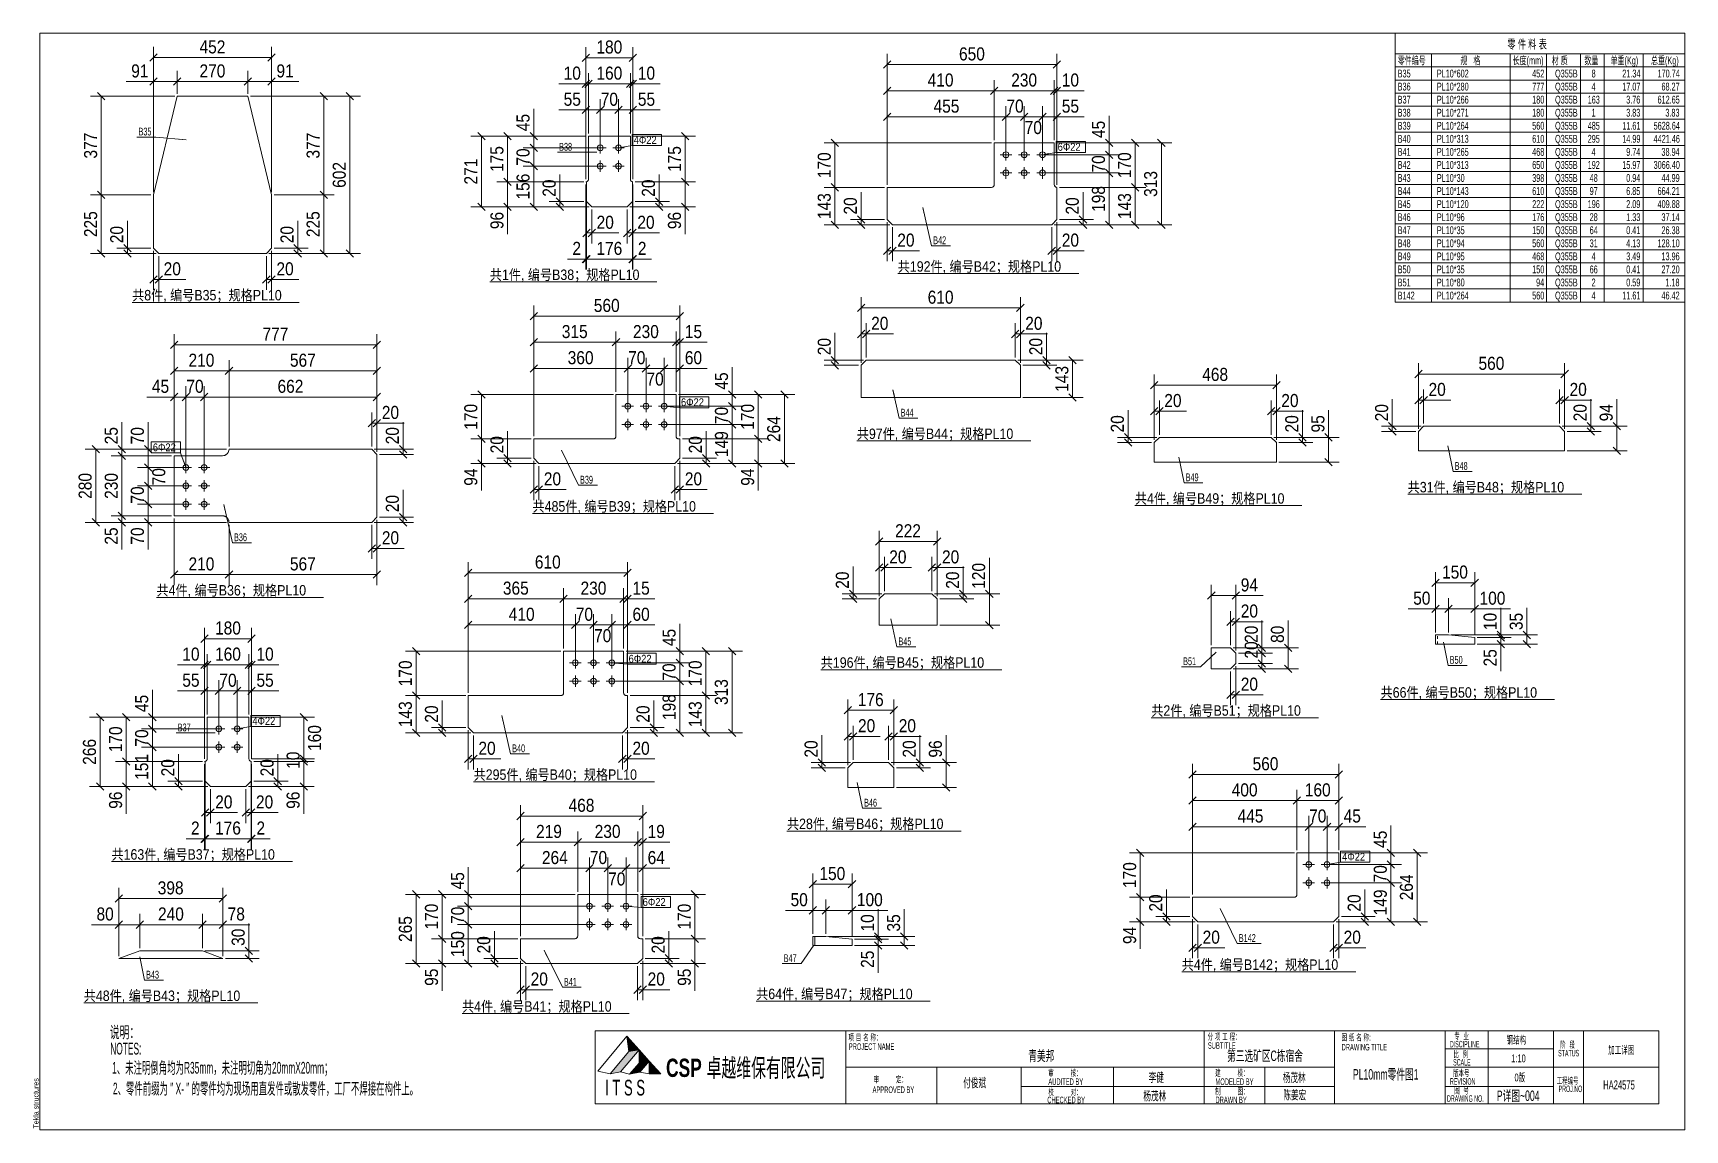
# Model space of a CAD drawing. Header units: inches. Extents: x 0 to 632, y -2591 to 0.
# Drawn here: x 0 to 632, y -2591 to -2171 of the extents above; entities that cross this region are included whole.
import ezdxf

# ---------------------------------------------------------------- set-up
doc = ezdxf.new("R2010")
doc.units = ezdxf.units.IN
doc.header["$MEASUREMENT"] = 0
doc.linetypes.add('XKITLINE00', pattern=[0])
doc.linetypes.add('XKITLINE01', pattern=[4, 1, -1, 1, -1])
for name, color, linetype, lineweight in [('Bolt', 7, 'Continuous', 0), ('BoltMark', 3, 'Continuous', 0), ('DrawingSheet', 5, 'Continuous', 0), ('OtherObjectType', 1, 'Continuous', 0), ('Part', 2, 'Continuous', 0), ('PartMark', 3, 'Continuous', 0), ('Z-DIMENSIONS', 1, 'Continuous', 0)]:
    doc.layers.add(name, color=color, linetype=linetype, lineweight=lineweight)
doc.styles.add('Arial', font='arial.ttf')
doc.styles.add('Arial Black', font='ariblk.ttf')
doc.styles.add('Arial Black Bold', font='ARIAL.TTF')
doc.styles.add('Arial Narrow', font='ARIAL.TTF')
doc.styles.add('romsim', font='ARIAL.TTF')
doc.styles.add('宋体', font='ARIAL.TTF')

# ---------------------------------------------------------------- blocks, each defined once
blk = doc.blocks.new('P详图~004 (PL10mm零件图1)')
at = {"layer": 'OtherObjectType'}
for color, points in [(3, [(229.8, 41), (234.5, 35.7), (230.6, 35.1)]), (2, [(227.3, 27.2), (223.4, 26.5), (230.6, 35), (234.5, 35.7)]), (3, [(234.5, 35.7), (238.4, 31.3), (234.5, 30.7)]), (2, [(234.8, 27.1), (230.8, 26.3), (234.5, 30.6), (238.4, 31.3)]), (3, [(238.4, 31.3), (242.8, 26.5), (238.3, 26.5)])]:
    blk.add_hatch(color=color, dxfattribs=at).paths.add_polyline_path(points, flags=17)
at = {"layer": 'Bolt', "color": 2, "linetype": 'XKITLINE00', "lineweight": 0}
for p, q in [((217.43, 381.05), (221.83, 381.05)), ((219.63, 383.25), (219.63, 378.85)), ((224.43, 381.05), (228.83, 381.05)), ((226.63, 383.25), (226.63, 378.85)), ((374.98, 380.62), (374.98, 376.22)), ((381.98, 380.62), (381.98, 376.22)), ((388.98, 380.62), (388.98, 376.22)), ((217.43, 374.05), (221.83, 374.05)), ((219.63, 376.25), (219.63, 371.85)), ((224.43, 374.05), (228.83, 374.05)), ((226.63, 376.25), (226.63, 371.85)), ((377.18, 378.42), (372.78, 378.42)), ((374.98, 373.62), (374.98, 369.22)), ((384.18, 378.42), (379.78, 378.42)), ((381.98, 373.62), (381.98, 369.22)), ((391.18, 378.42), (386.78, 378.42)), ((388.98, 373.62), (388.98, 369.22)), ((377.18, 371.42), (372.78, 371.42)), ((384.18, 371.42), (379.78, 371.42)), ((391.18, 371.42), (386.78, 371.42)), ((227.93, 282.1), (232.33, 282.1)), ((230.13, 284.3), (230.13, 279.9)), ((234.93, 282.1), (239.33, 282.1)), ((237.13, 284.3), (237.13, 279.9)), ((241.93, 282.1), (246.33, 282.1)), ((244.13, 284.3), (244.13, 279.9)), ((227.93, 275.1), (232.33, 275.1)), ((230.13, 277.3), (230.13, 272.9)), ((234.93, 275.1), (239.33, 275.1)), ((237.13, 277.3), (237.13, 272.9)), ((241.93, 275.1), (246.33, 275.1)), ((244.13, 277.3), (244.13, 272.9)), ((60.94, 260.84), (60.94, 256.44)), ((67.94, 260.84), (67.94, 256.44)), ((58.74, 258.64), (63.14, 258.64)), ((60.94, 253.84), (60.94, 249.44)), ((65.74, 258.64), (70.14, 258.64)), ((67.94, 253.84), (67.94, 249.44)), ((58.74, 251.64), (63.14, 251.64)), ((60.94, 246.84), (60.94, 242.44)), ((65.74, 251.64), (70.14, 251.64)), ((67.94, 246.84), (67.94, 242.44)), ((58.74, 244.64), (63.14, 244.64)), ((65.74, 244.64), (70.14, 244.64)), ((212.27, 183.86), (207.87, 183.86)), ((210.07, 186.06), (210.07, 181.66)), ((219.27, 183.86), (214.87, 183.86)), ((217.07, 186.06), (217.07, 181.66)), ((226.27, 183.86), (221.87, 183.86)), ((224.07, 186.06), (224.07, 181.66)), ((210.07, 179.06), (210.07, 174.66)), ((217.07, 179.06), (217.07, 174.66)), ((224.07, 179.06), (224.07, 174.66)), ((212.27, 176.86), (207.87, 176.86)), ((219.27, 176.86), (214.87, 176.86)), ((226.27, 176.86), (221.87, 176.86)), ((75.79, 158.6), (71.39, 158.6)), ((73.59, 160.8), (73.59, 156.4)), ((82.79, 158.6), (78.39, 158.6)), ((80.59, 160.8), (80.59, 156.4)), ((73.59, 153.8), (73.59, 149.4)), ((80.59, 153.8), (80.59, 149.4)), ((75.79, 151.6), (71.39, 151.6)), ((82.79, 151.6), (78.39, 151.6)), ((490.92, 108.82), (490.92, 104.42)), ((497.92, 108.82), (497.92, 104.42)), ((488.72, 106.62), (493.12, 106.62)), ((490.92, 101.82), (490.92, 97.42)), ((495.72, 106.62), (500.12, 106.62)), ((497.92, 101.82), (497.92, 97.42)), ((488.72, 99.62), (493.12, 99.62)), ((495.72, 99.62), (500.12, 99.62)), ((217.67, 90.71), (213.27, 90.71)), ((215.47, 92.91), (215.47, 88.51)), ((224.67, 90.71), (220.27, 90.71)), ((222.47, 92.91), (222.47, 88.51)), ((231.67, 90.71), (227.27, 90.71)), ((229.47, 92.91), (229.47, 88.51)), ((217.67, 83.71), (213.27, 83.71)), ((215.47, 85.91), (215.47, 81.51)), ((224.67, 83.71), (220.27, 83.71)), ((222.47, 85.91), (222.47, 81.51)), ((231.67, 83.71), (227.27, 83.71)), ((229.47, 85.91), (229.47, 81.51))]:
    blk.add_line(p, q, dxfattribs=at)
for centre in [(219.63, 381.05), (226.63, 381.05), (219.63, 374.05), (226.63, 374.05), (374.98, 378.42), (381.98, 378.42), (388.98, 378.42), (374.98, 371.42), (381.98, 371.42), (388.98, 371.42), (230.13, 282.1), (237.13, 282.1), (244.13, 282.1), (230.13, 275.1), (237.13, 275.1), (244.13, 275.1), (60.94, 258.64), (67.94, 258.64), (60.94, 251.64), (67.94, 251.64), (60.94, 244.64), (67.94, 244.64), (210.07, 183.86), (217.07, 183.86), (224.07, 183.86), (210.07, 176.86), (217.07, 176.86), (224.07, 176.86), (73.59, 158.6), (80.59, 158.6), (73.59, 151.6), (80.59, 151.6), (490.92, 106.62), (497.92, 106.62), (490.92, 99.62), (497.92, 99.62), (215.47, 90.71), (222.47, 90.71), (229.47, 90.71), (215.47, 83.71), (222.47, 83.71), (229.47, 83.71)]:
    blk.add_circle(centre, 1.1, dxfattribs=at)
at = {"layer": 'BoltMark', "color": 1, "linetype": 'XKITLINE00', "lineweight": 0}
for p, q in [((231.83, 386.15), (243.03, 386.15)), ((231.83, 381.95), (231.83, 386.15)), ((243.03, 381.95), (243.03, 386.15)), ((226.63, 381.05), (231.83, 381.95)), ((229.1, 381.47), (226.63, 381.05)), ((231.83, 381.95), (243.03, 381.95)), ((394.18, 383.52), (405.38, 383.52)), ((394.18, 379.32), (394.18, 383.52)), ((405.38, 379.32), (405.38, 383.52)), ((388.98, 378.42), (394.18, 379.32)), ((391.45, 378.85), (388.98, 378.42)), ((394.18, 379.32), (405.38, 379.32)), ((249.93, 285.75), (261.13, 285.75)), ((249.93, 281.55), (249.93, 285.75)), ((261.13, 281.55), (261.13, 285.75)), ((244.13, 282.1), (249.93, 281.55)), ((246.62, 281.86), (244.13, 282.1)), ((249.93, 281.55), (261.13, 281.55)), ((47.67, 268.47), (58.87, 268.47)), ((47.67, 264.27), (47.67, 268.47)), ((58.87, 264.27), (58.87, 268.47)), ((47.67, 264.27), (58.87, 264.27)), ((60.94, 258.64), (58.87, 264.27)), ((60.08, 260.99), (60.94, 258.64)), ((224.07, 183.86), (229.87, 183.32)), ((226.56, 183.63), (224.07, 183.86)), ((229.87, 187.52), (241.07, 187.52)), ((229.87, 183.32), (229.87, 187.52)), ((241.07, 183.32), (241.07, 187.52)), ((229.87, 183.32), (241.07, 183.32)), ((80.59, 158.6), (85.78, 159.5)), ((83.05, 159.03), (80.59, 158.6)), ((85.78, 163.7), (96.98, 163.7)), ((85.78, 159.5), (85.78, 163.7)), ((85.78, 159.5), (96.98, 159.5)), ((96.98, 159.5), (96.98, 163.7)), ((503.11, 111.72), (514.31, 111.72)), ((503.11, 107.52), (503.11, 111.72)), ((514.31, 107.52), (514.31, 111.72)), ((497.92, 106.62), (503.11, 107.52)), ((500.38, 107.05), (497.92, 106.62)), ((503.11, 107.52), (514.31, 107.52)), ((229.47, 90.71), (235.27, 90.17)), ((231.96, 90.48), (229.47, 90.71)), ((235.27, 94.37), (246.47, 94.37)), ((235.27, 90.17), (235.27, 94.37)), ((235.27, 90.17), (246.47, 90.17)), ((246.47, 90.17), (246.47, 94.37))]:
    blk.add_line(p, q, dxfattribs=at)
at = {"layer": 'DrawingSheet', "color": 5, "linetype": 'XKITLINE00', "lineweight": 0}
for p, q in [((635, 425), (5, 425)), ((5, 425), (5, 5)), ((635, 5), (635, 425)), ((5, 5), (635, 5))]:
    blk.add_line(p, q, dxfattribs=at)
at = {"layer": 'OtherObjectType', "color": 3, "linetype": 'XKITLINE00', "lineweight": 0}
for p, q in [((524, 412), (524, 425)), ((524, 425), (635, 425)), ((635, 412), (635, 425)), ((524, 417), (635, 417)), ((524, 412), (635, 412)), ((524, 407), (524, 412)), ((538, 412), (538, 417)), ((538, 407), (538, 412)), ((568, 412), (568, 417)), ((568, 407), (568, 412)), ((582, 412), (582, 417)), ((582, 407), (582, 412)), ((595, 412), (595, 417)), ((595, 407), (595, 412)), ((604, 412), (604, 417)), ((604, 407), (604, 412)), ((619, 412), (619, 417)), ((619, 407), (619, 412)), ((635, 407), (635, 412)), ((524, 407), (635, 407)), ((524, 402), (524, 407)), ((538, 402), (538, 407)), ((568, 402), (568, 407)), ((582, 402), (582, 407)), ((595, 402), (595, 407)), ((604, 402), (604, 407)), ((619, 402), (619, 407)), ((635, 402), (635, 407)), ((524, 402), (635, 402)), ((524, 397), (524, 402)), ((538, 397), (538, 402)), ((568, 397), (568, 402)), ((582, 397), (582, 402)), ((595, 397), (595, 402)), ((604, 397), (604, 402)), ((619, 397), (619, 402)), ((635, 397), (635, 402)), ((524, 397), (635, 397)), ((524, 392), (524, 397)), ((538, 392), (538, 397)), ((568, 392), (568, 397)), ((582, 392), (582, 397)), ((595, 392), (595, 397)), ((604, 392), (604, 397)), ((619, 392), (619, 397)), ((635, 392), (635, 397)), ((524, 392), (635, 392)), ((524, 387), (524, 392)), ((524, 387), (635, 387)), ((524, 382), (524, 387)), ((538, 387), (538, 392)), ((538, 382), (538, 387)), ((568, 387), (568, 392)), ((568, 382), (568, 387)), ((582, 387), (582, 392)), ((582, 382), (582, 387)), ((595, 387), (595, 392)), ((595, 382), (595, 387)), ((604, 387), (604, 392)), ((604, 382), (604, 387)), ((619, 387), (619, 392)), ((619, 382), (619, 387)), ((635, 387), (635, 392)), ((635, 382), (635, 387)), ((524, 382), (635, 382)), ((524, 377), (524, 382)), ((538, 377), (538, 382)), ((568, 377), (568, 382)), ((582, 377), (582, 382)), ((595, 377), (595, 382)), ((604, 377), (604, 382)), ((619, 377), (619, 382)), ((635, 377), (635, 382)), ((524, 377), (635, 377)), ((524, 372), (524, 377)), ((538, 372), (538, 377)), ((568, 372), (568, 377)), ((582, 372), (582, 377)), ((595, 372), (595, 377)), ((604, 372), (604, 377)), ((619, 372), (619, 377)), ((635, 372), (635, 377)), ((524, 372), (635, 372)), ((524, 367), (524, 372)), ((524, 367), (635, 367)), ((524, 362), (524, 367)), ((538, 367), (538, 372)), ((538, 362), (538, 367)), ((568, 367), (568, 372)), ((568, 362), (568, 367)), ((582, 367), (582, 372)), ((582, 362), (582, 367)), ((595, 367), (595, 372)), ((595, 362), (595, 367)), ((604, 367), (604, 372)), ((604, 362), (604, 367)), ((619, 367), (619, 372)), ((619, 362), (619, 367)), ((635, 367), (635, 372)), ((635, 362), (635, 367)), ((524, 362), (635, 362)), ((524, 357), (524, 362)), ((538, 357), (538, 362)), ((568, 357), (568, 362)), ((582, 357), (582, 362)), ((595, 357), (595, 362)), ((604, 357), (604, 362)), ((619, 357), (619, 362)), ((635, 357), (635, 362)), ((524, 357), (635, 357)), ((524, 352), (524, 357)), ((538, 352), (538, 357)), ((568, 352), (568, 357)), ((582, 352), (582, 357)), ((595, 352), (595, 357)), ((604, 352), (604, 357)), ((619, 352), (619, 357)), ((635, 352), (635, 357)), ((524, 352), (635, 352)), ((524, 347), (524, 352)), ((538, 347), (538, 352)), ((568, 347), (568, 352)), ((582, 347), (582, 352)), ((595, 347), (595, 352)), ((604, 347), (604, 352)), ((619, 347), (619, 352)), ((635, 347), (635, 352)), ((524, 347), (635, 347)), ((524, 342), (524, 347)), ((524, 342), (635, 342)), ((524, 337), (524, 342)), ((538, 342), (538, 347)), ((538, 337), (538, 342)), ((568, 342), (568, 347)), ((568, 337), (568, 342)), ((582, 342), (582, 347)), ((582, 337), (582, 342)), ((595, 342), (595, 347)), ((595, 337), (595, 342)), ((604, 342), (604, 347)), ((604, 337), (604, 342)), ((619, 342), (619, 347)), ((619, 337), (619, 342)), ((635, 342), (635, 347)), ((635, 337), (635, 342)), ((524, 337), (635, 337)), ((524, 332), (524, 337)), ((538, 332), (538, 337)), ((568, 332), (568, 337)), ((582, 332), (582, 337)), ((595, 332), (595, 337)), ((604, 332), (604, 337)), ((619, 332), (619, 337)), ((635, 332), (635, 337)), ((524, 332), (635, 332)), ((524, 327), (524, 332)), ((538, 327), (538, 332)), ((568, 327), (568, 332)), ((582, 327), (582, 332)), ((595, 327), (595, 332)), ((604, 327), (604, 332)), ((619, 327), (619, 332)), ((635, 327), (635, 332)), ((524, 327), (635, 327)), ((524, 322), (524, 327)), ((538, 322), (538, 327)), ((568, 322), (568, 327)), ((582, 322), (582, 327)), ((595, 322), (595, 327)), ((604, 322), (604, 327)), ((619, 322), (619, 327)), ((635, 322), (635, 327)), ((524, 322), (635, 322)), ((625, 43), (217.6, 43)), ((217.6, 43), (217.6, 15)), ((313.6, 43), (313.6, 15)), ((452.8, 43), (382.8, 43)), ((450.9, 42.8), (450.9, 15.1)), ((500.8, 43), (500.8, 15)), ((543.2, 43), (543.2, 15)), ((559.7, 43), (559.7, 15)), ((584.7, 43), (584.7, 15)), ((596.1, 43), (596.1, 15)), ((625, 43), (625, 15)), ((584.7, 36), (543.2, 36)), ((500.8, 29), (313.7, 29)), ((348.5, 29), (348.5, 15)), ((380.8, 29), (380.8, 15)), ((416.1, 29.1), (416.1, 15.1)), ((474.1, 29), (474.1, 15)), ((625, 29), (543.2, 29)), ((500.8, 21.6), (380.8, 21.6)), ((584.7, 21.6), (543.2, 21.6)), ((625, 15), (217.6, 15))]:
    blk.add_line(p, q, dxfattribs=at)
at = {"layer": 'OtherObjectType', "color": 6, "linetype": 'XKITLINE00', "lineweight": 0}
for p, q in [((177.34, 329.7), (241.33, 329.7)), ((333.53, 332.87), (402.84, 332.87)), ((40.34, 321.88), (104.33, 321.88)), ((317.86, 268.81), (384.51, 268.81)), ((528.81, 248.38), (595.46, 248.38)), ((193.68, 241.03), (262.99, 241.03)), ((424.34, 244.05), (488.33, 244.05)), ((49.68, 208.89), (113.66, 208.89)), ((304.05, 181.22), (373.37, 181.22)), ((518.44, 169.77), (585.09, 169.77)), ((430.63, 162.85), (494.62, 162.85)), ((171.11, 138.31), (240.43, 138.31)), ((291.11, 119.46), (357.76, 119.46)), ((32.43, 107.75), (101.74, 107.75)), ((442.29, 65.55), (508.94, 65.55)), ((21.82, 53.63), (88.47, 53.63)), ((279.32, 54.34), (345.97, 54.34)), ((166.68, 49.55), (230.66, 49.55))]:
    blk.add_line(p, q, dxfattribs=at)
at = {"layer": 'OtherObjectType', "color": 2, "linetype": 'XKITLINE00', "lineweight": 0}
for p, q in [((229.8, 40.9), (218.7, 27.5)), ((230.6, 35), (229.8, 40.9)), ((229.8, 40.9), (234.5, 35.7)), ((223.4, 26.5), (230.6, 35)), ((230.6, 35), (223.4, 26.5)), ((234.5, 35.7), (227.3, 27.2)), ((230.6, 35), (234.5, 35.7)), ((234.5, 30.6), (234.5, 35.7)), ((234.5, 35.7), (238.4, 31.3)), ((218.7, 27.5), (223.4, 26.5)), ((223.4, 26.5), (227.3, 27.2)), ((227.3, 27.2), (230.8, 26.3)), ((230.8, 26.3), (234.5, 30.6)), ((230.8, 26.3), (234.8, 27.1)), ((234.5, 30.6), (238.4, 31.3)), ((238.4, 31.3), (234.8, 27.1)), ((234.8, 27.1), (238.3, 26.5)), ((238.3, 26.5), (238.4, 31.3)), ((238.3, 26.5), (242.8, 26.5)), ((242.8, 26.5), (238.4, 31.3))]:
    blk.add_line(p, q, dxfattribs=at)
at = {"layer": 'Part', "color": 2, "linetype": 'XKITLINE00', "lineweight": 0}
for p, q in [((48.54, 363.08), (57.64, 400.78)), ((57.64, 400.78), (84.64, 400.78)), ((84.64, 400.78), (93.74, 363.08)), ((215.13, 369.05), (215.13, 385.55)), ((215.13, 385.55), (231.13, 385.55)), ((231.13, 385.55), (231.13, 369.05)), ((370.48, 366.92), (370.48, 382.92)), ((370.48, 382.92), (393.48, 382.92)), ((393.48, 382.92), (393.48, 366.92)), ((214.44, 368.1), (214.13, 368.05)), ((214.33, 368.05), (214.13, 368.05)), ((214.33, 360.45), (214.33, 368.05)), ((215.13, 369.05), (215.09, 368.74)), ((231.18, 368.74), (231.13, 369.05)), ((232.13, 368.05), (231.83, 368.1)), ((231.93, 360.45), (231.93, 368.05)), ((232.13, 368.05), (231.93, 368.05)), ((370.48, 366.92), (370.43, 366.61)), ((393.53, 366.61), (393.48, 366.92)), ((48.54, 342.63), (48.54, 363.08)), ((93.74, 342.63), (93.74, 363.08)), ((329.48, 353.62), (329.48, 365.92)), ((369.48, 365.92), (329.48, 365.92)), ((369.79, 365.97), (369.48, 365.92)), ((394.48, 365.92), (394.17, 365.97)), ((394.48, 353.62), (394.48, 365.92)), ((216.33, 358.45), (214.33, 360.45)), ((229.93, 358.45), (216.33, 358.45)), ((231.93, 360.45), (229.93, 358.45)), ((331.48, 351.62), (329.48, 353.62)), ((392.48, 351.62), (331.48, 351.62)), ((394.48, 353.62), (392.48, 351.62)), ((50.54, 340.63), (48.54, 342.63)), ((93.74, 342.63), (91.74, 340.63)), ((91.74, 340.63), (50.54, 340.63)), ((319.48, 297.77), (321.48, 299.77)), ((319.48, 285.47), (319.48, 297.77)), ((321.48, 299.77), (378.48, 299.77)), ((378.48, 299.77), (380.48, 297.77)), ((380.48, 297.77), (380.48, 285.47)), ((225.63, 270.6), (225.63, 286.6)), ((225.63, 286.6), (248.63, 286.6)), ((248.63, 286.6), (248.63, 270.6)), ((380.48, 285.47), (319.48, 285.47)), ((532.93, 272.45), (534.93, 274.45)), ((532.93, 265.05), (532.93, 272.45)), ((534.93, 274.45), (586.93, 274.45)), ((586.93, 274.45), (588.93, 272.45)), ((588.93, 272.45), (588.93, 265.05)), ((194.13, 262.2), (194.13, 269.6)), ((224.63, 269.6), (194.13, 269.6)), ((224.94, 269.65), (224.63, 269.6)), ((225.63, 270.6), (225.59, 270.29)), ((248.68, 270.29), (248.63, 270.6)), ((249.63, 269.6), (249.33, 269.65)), ((250.13, 269.6), (249.63, 269.6)), ((250.13, 262.2), (250.13, 269.6)), ((431.73, 268.2), (433.73, 270.2)), ((431.73, 260.7), (431.73, 268.2)), ((433.73, 270.2), (476.53, 270.2)), ((476.53, 270.2), (478.53, 268.2)), ((478.53, 268.2), (478.53, 260.7)), ((56.44, 240.14), (56.44, 263.14)), ((74.94, 263.14), (56.44, 263.14)), ((75.43, 263.19), (74.94, 263.14)), ((77.44, 265.64), (77.39, 265.16)), ((132.09, 265.64), (77.44, 265.64)), ((132.09, 265.64), (134.09, 263.64)), ((134.09, 263.64), (134.09, 239.64)), ((196.13, 260.2), (194.13, 262.2)), ((248.13, 260.2), (196.13, 260.2)), ((250.13, 262.2), (248.13, 260.2)), ((478.53, 260.7), (431.73, 260.7)), ((588.93, 265.05), (532.93, 265.05)), ((74.94, 240.14), (56.44, 240.14)), ((74.94, 240.14), (75.43, 240.1)), ((77.39, 238.13), (77.44, 237.64)), ((132.09, 237.64), (77.44, 237.64)), ((134.09, 239.64), (132.09, 237.64)), ((326.41, 208.33), (328.41, 210.33)), ((328.41, 210.33), (346.61, 210.33)), ((346.61, 210.33), (348.61, 208.33)), ((326.41, 198.33), (326.41, 208.33)), ((348.61, 208.33), (348.61, 198.33)), ((348.61, 198.33), (326.41, 198.33)), ((544.47, 194.52), (539.47, 194.52)), ((539.47, 191.02), (539.47, 194.52)), ((554.47, 191.02), (539.47, 191.02)), ((554.47, 193.52), (544.47, 194.52)), ((554.47, 193.52), (554.47, 191.02)), ((205.57, 172.36), (205.57, 188.36)), ((205.57, 188.36), (228.57, 188.36)), ((228.57, 188.36), (228.57, 172.36)), ((453.62, 181.6), (453.62, 189.6)), ((453.62, 189.6), (461.02, 189.6)), ((461.02, 189.6), (463.02, 187.6)), ((463.02, 183.6), (461.02, 181.6)), ((463.02, 187.6), (463.02, 183.6)), ((461.02, 181.6), (453.62, 181.6)), ((169.07, 159.06), (169.07, 171.36)), ((204.57, 171.36), (169.07, 171.36)), ((204.88, 171.41), (204.57, 171.36)), ((205.57, 172.36), (205.52, 172.05)), ((228.62, 172.05), (228.57, 172.36)), ((229.57, 171.36), (229.26, 171.41)), ((230.07, 171.36), (229.57, 171.36)), ((230.07, 159.06), (230.07, 171.36)), ((69.09, 147.1), (69.09, 163.1)), ((69.09, 163.1), (85.09, 163.1)), ((85.09, 163.1), (85.09, 147.1)), ((171.07, 157.06), (169.07, 159.06)), ((230.07, 159.06), (228.07, 157.06)), ((228.07, 157.06), (171.07, 157.06)), ((68.4, 146.15), (68.09, 146.1)), ((68.29, 146.1), (68.09, 146.1)), ((68.29, 138.5), (68.29, 146.1)), ((69.09, 147.1), (69.04, 146.79)), ((85.14, 146.79), (85.09, 147.1)), ((86.09, 146.1), (85.78, 146.15)), ((85.89, 138.5), (85.89, 146.1)), ((86.09, 146.1), (85.89, 146.1)), ((314.44, 143.69), (316.44, 145.69)), ((316.44, 145.69), (330.04, 145.69)), ((330.04, 145.69), (332.04, 143.69)), ((314.44, 136.09), (314.44, 143.69)), ((332.04, 143.69), (332.04, 136.09)), ((70.29, 136.5), (68.29, 138.5)), ((83.89, 136.5), (70.29, 136.5)), ((85.89, 138.5), (83.89, 136.5)), ((332.04, 136.09), (314.44, 136.09)), ((486.42, 95.12), (486.42, 111.12)), ((486.42, 111.12), (502.42, 111.12)), ((502.42, 111.12), (502.42, 86.72)), ((210.97, 79.21), (210.97, 95.21)), ((210.97, 95.21), (233.97, 95.21)), ((233.97, 95.21), (233.97, 79.21)), ((486.42, 95.12), (486.37, 94.81)), ((446.42, 86.72), (446.42, 94.12)), ((446.42, 94.12), (485.42, 94.12)), ((485.72, 94.17), (485.42, 94.12)), ((448.42, 84.72), (446.42, 86.72)), ((500.42, 84.72), (448.42, 84.72)), ((502.42, 86.72), (500.42, 84.72)), ((189.07, 70.71), (189.07, 78.21)), ((209.97, 78.21), (189.07, 78.21)), ((210.28, 78.26), (209.97, 78.21)), ((210.97, 79.21), (210.92, 78.9)), ((234.02, 78.9), (233.97, 79.21)), ((234.97, 78.21), (234.66, 78.26)), ((235.87, 78.21), (234.97, 78.21)), ((235.87, 70.71), (235.87, 78.21)), ((306.03, 79.09), (301.03, 79.09)), ((301.03, 75.59), (301.03, 79.09)), ((301.83, 75.59), (301.83, 79.09)), ((316.03, 78.09), (306.03, 79.09)), ((316.03, 78.09), (316.03, 75.59)), ((35.24, 70.6), (43.24, 73.6)), ((75.04, 70.6), (35.24, 70.6)), ((43.24, 73.6), (67.24, 73.6)), ((75.04, 70.6), (67.24, 73.6)), ((191.07, 68.71), (189.07, 70.71)), ((235.87, 70.71), (233.87, 68.71)), ((316.03, 75.59), (301.03, 75.59)), ((233.87, 68.71), (191.07, 68.71))]:
    blk.add_line(p, q, dxfattribs=at)
at = {"layer": 'Part', "color": 6, "linetype": 'XKITLINE01', "lineweight": 0}
for p, q in [((214.13, 368.05), (214.44, 368.1)), ((215.09, 368.74), (215.13, 369.05)), ((231.13, 369.05), (231.18, 368.74)), ((231.83, 368.1), (232.13, 368.05)), ((370.43, 366.61), (370.48, 366.92)), ((393.48, 366.92), (393.53, 366.61)), ((369.48, 365.92), (369.79, 365.97)), ((394.17, 365.97), (394.48, 365.92)), ((224.63, 269.6), (224.94, 269.65)), ((225.59, 270.29), (225.63, 270.6)), ((248.63, 270.6), (248.68, 270.29)), ((249.33, 269.65), (249.63, 269.6)), ((74.94, 263.14), (75.43, 263.19)), ((77.39, 265.16), (77.44, 265.64)), ((75.43, 240.1), (74.94, 240.14)), ((77.44, 237.64), (77.39, 238.13)), ((540.27, 191.02), (540.27, 194.52)), ((204.57, 171.36), (204.88, 171.41)), ((205.52, 172.05), (205.57, 172.36)), ((228.57, 172.36), (228.62, 172.05)), ((229.26, 171.41), (229.57, 171.36)), ((68.09, 146.1), (68.4, 146.15)), ((69.04, 146.79), (69.09, 147.1)), ((85.09, 147.1), (85.14, 146.79)), ((85.78, 146.15), (86.09, 146.1)), ((486.37, 94.81), (486.42, 95.12)), ((485.42, 94.12), (485.72, 94.17)), ((209.97, 78.21), (210.28, 78.26)), ((210.92, 78.9), (210.97, 79.21)), ((233.97, 79.21), (234.02, 78.9)), ((234.66, 78.26), (234.97, 78.21))]:
    blk.add_line(p, q, dxfattribs=at)
at = {"layer": 'Part', "color": 2, "linetype": 'XKITLINE00', "lineweight": 0}
for centre, radius, start, end in [((214.13, 369.05), 1, 288, 342), ((232.13, 369.05), 1, 198, 252), ((369.48, 366.92), 1, 288, 342), ((394.48, 366.92), 1, 198, 252), ((224.63, 270.6), 1, 288, 342), ((249.63, 270.6), 1, 198, 252), ((74.94, 265.64), 2.5, 281.25, 348.75), ((74.94, 237.64), 2.5, 11.25, 78.75), ((204.57, 172.36), 1, 288, 342), ((229.57, 172.36), 1, 198, 252), ((68.09, 147.1), 1, 288, 342), ((86.09, 147.1), 1, 198, 252), ((485.42, 95.12), 1, 288, 342), ((209.97, 79.21), 1, 288, 342), ((234.97, 79.21), 1, 198, 252)]:
    blk.add_arc(centre, radius, start, end, dxfattribs=at)
at = {"layer": 'Part', "color": 6, "linetype": 'XKITLINE01', "lineweight": 0}
for centre, radius, start, end in [((214.13, 369.05), 1, 288, 342), ((232.13, 369.05), 1, 198, 252), ((369.48, 366.92), 1, 288, 342), ((394.48, 366.92), 1, 198, 252), ((224.63, 270.6), 1, 288, 342), ((249.63, 270.6), 1, 198, 252), ((74.94, 265.64), 2.5, 281.25, 348.75), ((74.94, 237.64), 2.5, 11.25, 78.75), ((204.57, 172.36), 1, 288, 342), ((229.57, 172.36), 1, 198, 252), ((68.09, 147.1), 1, 288, 342), ((86.09, 147.1), 1, 198, 252), ((485.42, 95.12), 1, 288, 342), ((209.97, 79.21), 1, 288, 342), ((234.97, 79.21), 1, 198, 252)]:
    blk.add_arc(centre, radius, start, end, dxfattribs=at)
at = {"layer": 'PartMark', "color": 4, "linetype": 'XKITLINE00', "lineweight": 0}
for p, q in [((42.19, 385.18), (49.43, 385.18)), ((61.02, 384.17), (49.43, 385.18)), ((58.53, 384.39), (61.02, 384.17)), ((203.27, 379.35), (210.51, 379.35)), ((218.24, 379.38), (210.51, 379.35)), ((215.74, 379.37), (218.24, 379.38)), ((343.16, 358.22), (346.52, 343.56)), ((343.71, 355.78), (343.16, 358.22)), ((346.52, 343.56), (353.76, 343.56)), ((331.71, 288.36), (334.04, 277.56)), ((332.24, 285.91), (331.71, 288.36)), ((334.04, 277.56), (341.28, 277.56)), ((544.16, 266.96), (546.23, 257.13)), ((544.68, 264.51), (544.16, 266.96)), ((204.77, 265.23), (211.27, 251.87)), ((205.86, 262.98), (204.77, 265.23)), ((441.12, 262.63), (443.19, 252.8)), ((441.64, 260.18), (441.12, 262.63)), ((546.23, 257.13), (553.47, 257.13)), ((211.27, 251.87), (218.51, 251.87)), ((443.19, 252.8), (450.43, 252.8)), ((75.41, 244.5), (78.77, 229.84)), ((75.96, 242.06), (75.41, 244.5)), ((78.77, 229.84), (86.01, 229.84)), ((330.88, 200.76), (333.21, 189.97)), ((331.41, 198.32), (330.88, 200.76)), ((333.21, 189.97), (340.45, 189.97)), ((542.5, 191.75), (544.31, 182.89)), ((543, 189.3), (542.5, 191.75)), ((455.53, 187.97), (449.47, 182.37)), ((453.69, 186.28), (455.53, 187.97)), ((442.23, 182.37), (449.47, 182.37)), ((544.31, 182.89), (551.55, 182.89)), ((181.93, 163.67), (185.29, 149.02)), ((182.49, 161.24), (181.93, 163.67)), ((57.22, 157.02), (64.46, 157.02)), ((72.19, 157.05), (64.46, 157.02)), ((69.69, 157.04), (72.19, 157.05)), ((185.29, 149.02), (192.53, 149.02)), ((317.99, 138.04), (320.06, 128.21)), ((318.5, 135.6), (317.99, 138.04)), ((320.06, 128.21), (327.3, 128.21)), ((457.05, 89.75), (463.55, 76.39)), ((458.14, 87.5), (457.05, 89.75)), ((463.55, 76.39), (472.74, 76.39)), ((43.28, 71.24), (45.09, 62.38)), ((43.78, 68.79), (43.28, 71.24)), ((198.09, 73.83), (205.09, 59.61)), ((199.19, 71.59), (198.09, 73.83)), ((301.45, 75.73), (296.5, 68.68)), ((300.01, 73.68), (301.45, 75.73)), ((289.26, 68.68), (296.5, 68.68)), ((45.09, 62.38), (52.33, 62.38)), ((205.09, 59.61), (212.33, 59.61))]:
    blk.add_line(p, q, dxfattribs=at)
at = {"layer": 'Z-DIMENSIONS', "color": 4, "linetype": 'XKITLINE00', "lineweight": 0}
for p, q in [((48.54, 364.08), (48.54, 419.7)), ((93.74, 364.08), (93.74, 419.7)), ((214.13, 369.05), (214.13, 419.65)), ((232.13, 369.05), (232.13, 419.65)), ((49.95, 417.01), (47.12, 414.19)), ((48.54, 415.6), (93.74, 415.6)), ((95.15, 417.01), (92.32, 414.19)), ((215.55, 416.96), (212.72, 414.13)), ((214.13, 415.55), (232.13, 415.55)), ((233.55, 416.96), (230.72, 414.13)), ((330.9, 414.33), (328.07, 411.5)), ((329.48, 366.92), (329.48, 417.02)), ((329.48, 412.92), (394.48, 412.92)), ((395.9, 414.33), (393.07, 411.5)), ((394.48, 366.92), (394.48, 417.02)), ((48.54, 406.4), (38.12, 406.4)), ((48.54, 406.4), (38.12, 406.4)), ((49.95, 407.81), (47.12, 404.98)), ((48.54, 364.08), (48.54, 410.5)), ((48.54, 406.4), (57.64, 406.4)), ((57.64, 406.4), (52.64, 406.4)), ((59.05, 407.81), (56.22, 404.98)), ((59.05, 407.81), (56.22, 404.98)), ((57.64, 401.78), (57.64, 410.5)), ((57.64, 401.78), (57.64, 410.5)), ((57.64, 406.4), (84.64, 406.4)), ((57.64, 406.4), (62.64, 406.4)), ((84.64, 406.4), (79.64, 406.4)), ((86.05, 407.81), (83.22, 404.98)), ((86.05, 407.81), (83.22, 404.98)), ((84.64, 401.78), (84.64, 410.5)), ((84.64, 401.78), (84.64, 410.5)), ((84.64, 406.4), (93.74, 406.4)), ((84.64, 406.4), (89.64, 406.4)), ((95.15, 407.81), (92.32, 404.98)), ((93.74, 364.08), (93.74, 410.5)), ((93.74, 406.4), (104.15, 406.4)), ((93.74, 406.4), (104.15, 406.4)), ((214.13, 405.55), (203.72, 405.55)), ((214.13, 405.55), (203.72, 405.55)), ((215.13, 405.55), (210.13, 405.55)), ((215.55, 406.96), (212.72, 404.13)), ((216.55, 406.96), (213.72, 404.13)), ((216.55, 406.96), (213.72, 404.13)), ((214.13, 369.05), (214.13, 409.65)), ((214.13, 405.55), (215.13, 405.55)), ((215.13, 386.55), (215.13, 409.65)), ((215.13, 386.55), (215.13, 409.65)), ((215.13, 405.55), (231.13, 405.55)), ((215.13, 405.55), (220.13, 405.55)), ((231.13, 405.55), (226.13, 405.55)), ((232.55, 406.96), (229.72, 404.13)), ((232.55, 406.96), (229.72, 404.13)), ((233.55, 406.96), (230.72, 404.13)), ((231.13, 386.55), (231.13, 409.65)), ((231.13, 386.55), (231.13, 409.65)), ((231.13, 405.55), (232.13, 405.55)), ((231.13, 405.55), (236.13, 405.55)), ((232.13, 369.05), (232.13, 409.65)), ((232.13, 405.55), (242.55, 405.55)), ((232.13, 405.55), (242.55, 405.55)), ((329.48, 366.92), (329.48, 407.02)), ((370.48, 383.92), (370.48, 407.02)), ((370.48, 383.92), (370.48, 407.02)), ((393.48, 383.92), (393.48, 407.02)), ((393.48, 383.92), (393.48, 407.02)), ((394.48, 366.92), (394.48, 407.02)), ((56.64, 400.78), (24.44, 400.78)), ((27.12, 402.2), (29.95, 399.37)), ((28.54, 363.08), (28.54, 400.78)), ((85.64, 400.78), (117.74, 400.78)), ((85.64, 400.78), (127.74, 400.78)), ((112.32, 402.2), (115.15, 399.37)), ((113.74, 363.08), (113.74, 400.78)), ((122.32, 402.2), (125.15, 399.37)), ((123.74, 340.63), (123.74, 400.78)), ((214.13, 369.05), (214.13, 399.65)), ((219.63, 382.05), (219.63, 399.65)), ((219.63, 382.05), (219.63, 399.65)), ((226.63, 382.05), (226.63, 399.65)), ((226.63, 382.05), (226.63, 399.65)), ((232.13, 369.05), (232.13, 399.65)), ((330.9, 404.33), (328.07, 401.5)), ((329.48, 402.92), (370.48, 402.92)), ((370.48, 402.92), (365.48, 402.92)), ((371.9, 404.33), (369.07, 401.5)), ((371.9, 404.33), (369.07, 401.5)), ((370.48, 402.92), (393.48, 402.92)), ((370.48, 402.92), (375.48, 402.92)), ((393.48, 402.92), (388.48, 402.92)), ((394.9, 404.33), (392.07, 401.5)), ((394.9, 404.33), (392.07, 401.5)), ((395.9, 404.33), (393.07, 401.5)), ((393.48, 402.92), (394.48, 402.92)), ((393.48, 402.92), (398.48, 402.92)), ((394.48, 402.92), (404.9, 402.92)), ((394.48, 402.92), (404.9, 402.92)), ((194.13, 385.55), (194.13, 395.96)), ((194.13, 385.55), (194.13, 395.96)), ((214.13, 395.55), (203.72, 395.55)), ((214.13, 395.55), (203.72, 395.55)), ((215.55, 396.96), (212.72, 394.13)), ((214.13, 395.55), (219.63, 395.55)), ((219.63, 395.55), (214.63, 395.55)), ((221.05, 396.96), (218.22, 394.13)), ((221.05, 396.96), (218.22, 394.13)), ((219.63, 395.55), (226.63, 395.55)), ((219.63, 395.55), (224.63, 395.55)), ((226.63, 395.55), (221.63, 395.55)), ((228.05, 396.96), (225.22, 394.13)), ((228.05, 396.96), (225.22, 394.13)), ((226.63, 395.55), (232.13, 395.55)), ((226.63, 395.55), (231.63, 395.55)), ((233.55, 396.96), (230.72, 394.13)), ((232.13, 395.55), (242.55, 395.55)), ((232.13, 395.55), (242.55, 395.55)), ((330.9, 394.33), (328.07, 391.5)), ((329.48, 366.92), (329.48, 397.02)), ((329.48, 392.92), (374.98, 392.92)), ((374.98, 392.92), (369.98, 392.92)), ((376.4, 394.33), (373.57, 391.5)), ((376.4, 394.33), (373.57, 391.5)), ((374.98, 379.42), (374.98, 397.02)), ((374.98, 379.42), (374.98, 397.02)), ((374.98, 392.92), (381.98, 392.92)), ((374.98, 392.92), (379.98, 392.92)), ((381.98, 392.92), (376.98, 392.92)), ((383.4, 394.33), (380.57, 391.5)), ((383.4, 394.33), (380.57, 391.5)), ((381.98, 379.42), (381.98, 397.02)), ((381.98, 379.42), (381.98, 396.92)), ((381.98, 392.92), (388.98, 392.92)), ((381.98, 392.92), (386.98, 392.92)), ((388.98, 392.92), (383.98, 392.92)), ((390.4, 394.33), (387.57, 391.5)), ((390.4, 394.33), (387.57, 391.5)), ((388.98, 379.42), (388.98, 397.02)), ((388.98, 379.42), (388.98, 396.92)), ((388.98, 392.92), (394.48, 392.92)), ((388.98, 392.92), (393.98, 392.92)), ((395.9, 394.33), (393.07, 391.5)), ((394.48, 366.92), (394.48, 397.02)), ((394.48, 392.92), (404.9, 392.92)), ((394.48, 392.92), (404.9, 392.92)), ((414.48, 382.92), (414.48, 393.33)), ((414.48, 382.92), (414.48, 393.33)), ((172.72, 386.96), (175.55, 384.13)), ((182.72, 386.96), (185.55, 384.13)), ((192.72, 386.96), (195.55, 384.13)), ((194.13, 381.05), (194.13, 386.05)), ((250.72, 386.96), (253.55, 384.13)), ((214.13, 385.55), (170.03, 385.55)), ((174.13, 358.45), (174.13, 385.55)), ((214.13, 385.55), (180.03, 385.55)), ((184.13, 368.05), (184.13, 385.55)), ((214.13, 385.55), (190.03, 385.55)), ((218.63, 381.05), (190.03, 381.05)), ((218.63, 381.05), (190.03, 381.05)), ((192.72, 382.46), (195.55, 379.63)), ((192.72, 382.46), (195.55, 379.63)), ((194.13, 381.05), (194.13, 385.55)), ((194.13, 381.05), (194.13, 376.05)), ((194.13, 374.05), (194.13, 381.05)), ((232.13, 385.55), (256.13, 385.55)), ((252.13, 368.05), (252.13, 385.55)), ((369.48, 382.92), (305.38, 382.92)), ((308.07, 384.33), (310.9, 381.5)), ((309.48, 365.92), (309.48, 382.92)), ((394.48, 382.92), (418.48, 382.92)), ((394.48, 382.92), (428.48, 382.92)), ((394.48, 382.92), (438.48, 382.92)), ((413.07, 384.33), (415.9, 381.5)), ((413.07, 379.83), (415.9, 377)), ((413.07, 379.83), (415.9, 377)), ((414.48, 378.42), (414.48, 383.42)), ((414.48, 378.42), (414.48, 382.92)), ((423.07, 384.33), (425.9, 381.5)), ((424.48, 365.92), (424.48, 382.92)), ((433.07, 384.33), (435.9, 381.5)), ((434.48, 351.62), (434.48, 382.92)), ((218.63, 374.05), (190.03, 374.05)), ((218.63, 374.05), (190.03, 374.05)), ((192.72, 375.46), (195.55, 372.63)), ((192.72, 375.46), (195.55, 372.63)), ((194.13, 374.05), (194.13, 379.05)), ((194.13, 374.05), (194.13, 369.05)), ((194.13, 358.45), (194.13, 374.05)), ((389.98, 378.42), (418.48, 378.42)), ((389.98, 378.42), (418.48, 378.42)), ((414.48, 378.42), (414.48, 373.42)), ((414.48, 371.42), (414.48, 378.42)), ((414.48, 371.42), (414.48, 376.42)), ((28.54, 363.08), (28.54, 368.08)), ((113.74, 363.08), (113.74, 368.08)), ((213.33, 368.05), (180.03, 368.05)), ((213.33, 368.05), (180.03, 368.05)), ((182.72, 369.46), (185.55, 366.63)), ((182.72, 369.46), (185.55, 366.63)), ((184.13, 368.05), (184.13, 373.05)), ((184.13, 368.05), (184.13, 363.05)), ((184.13, 358.45), (184.13, 368.05)), ((204.13, 360.45), (204.13, 370.86)), ((204.13, 360.45), (204.13, 370.86)), ((214.13, 367.05), (214.13, 334.45)), ((214.33, 367.05), (214.33, 334.45)), ((214.33, 367.05), (214.33, 334.45)), ((231.93, 367.05), (231.93, 334.45)), ((231.93, 367.05), (231.93, 334.45)), ((232.13, 367.05), (232.13, 334.45)), ((232.93, 368.05), (256.13, 368.05)), ((232.93, 368.05), (256.13, 368.05)), ((242.13, 360.45), (242.13, 370.86)), ((242.13, 360.45), (242.13, 370.86)), ((250.72, 369.46), (253.55, 366.63)), ((250.72, 369.46), (253.55, 366.63)), ((252.13, 368.05), (252.13, 373.05)), ((252.13, 368.05), (252.13, 363.05)), ((252.13, 358.45), (252.13, 368.05)), ((308.07, 367.33), (310.9, 364.5)), ((308.07, 367.33), (310.9, 364.5)), ((309.48, 365.92), (309.48, 370.92)), ((389.98, 371.42), (418.48, 371.42)), ((389.98, 371.42), (418.48, 371.42)), ((413.07, 372.83), (415.9, 370)), ((413.07, 372.83), (415.9, 370)), ((414.48, 371.42), (414.48, 366.42)), ((414.48, 351.62), (414.48, 371.42)), ((423.07, 367.33), (425.9, 364.5)), ((423.07, 367.33), (425.9, 364.5)), ((424.48, 365.92), (424.48, 370.92)), ((47.54, 363.08), (24.44, 363.08)), ((47.54, 363.08), (24.44, 363.08)), ((27.12, 364.5), (29.95, 361.67)), ((27.12, 364.5), (29.95, 361.67)), ((28.54, 363.08), (28.54, 358.08)), ((28.54, 340.63), (28.54, 363.08)), ((94.74, 363.08), (117.74, 363.08)), ((94.74, 363.08), (117.74, 363.08)), ((112.32, 364.5), (115.15, 361.67)), ((112.32, 364.5), (115.15, 361.67)), ((113.74, 363.08), (113.74, 358.08)), ((113.74, 340.63), (113.74, 363.08)), ((202.72, 361.86), (205.55, 359.03)), ((240.72, 361.86), (243.55, 359.03)), ((328.48, 365.92), (305.38, 365.92)), ((328.48, 365.92), (305.38, 365.92)), ((309.48, 365.92), (309.48, 360.92)), ((309.48, 351.62), (309.48, 365.92)), ((319.48, 353.62), (319.48, 364.03)), ((319.48, 353.62), (319.48, 364.03)), ((395.48, 365.92), (428.48, 365.92)), ((395.48, 365.92), (428.48, 365.92)), ((404.48, 353.62), (404.48, 364.03)), ((404.48, 353.62), (404.48, 364.03)), ((424.48, 365.92), (424.48, 360.92)), ((424.48, 351.62), (424.48, 365.92)), ((215.33, 358.45), (170.03, 358.45)), ((172.72, 359.86), (175.55, 357.03)), ((215.33, 358.45), (180.03, 358.45)), ((182.72, 359.86), (185.55, 357.03)), ((184.13, 358.45), (184.13, 348.03)), ((184.13, 358.45), (184.13, 348.03)), ((215.33, 358.45), (190.03, 358.45)), ((192.72, 359.86), (195.55, 357.03)), ((213.33, 360.45), (200.03, 360.45)), ((215.33, 358.45), (200.03, 358.45)), ((202.72, 359.86), (205.55, 357.03)), ((204.13, 358.45), (204.13, 360.45)), ((214.33, 359.45), (214.33, 344.45)), ((216.33, 357.45), (216.33, 344.45)), ((229.93, 357.45), (229.93, 344.45)), ((230.93, 358.45), (246.13, 358.45)), ((230.93, 358.45), (256.13, 358.45)), ((231.93, 359.45), (231.93, 344.45)), ((232.93, 360.45), (246.13, 360.45)), ((240.72, 359.86), (243.55, 357.03)), ((242.13, 358.45), (242.13, 360.45)), ((250.72, 359.86), (253.55, 357.03)), ((252.13, 358.45), (252.13, 348.03)), ((252.13, 358.45), (252.13, 348.03)), ((318.07, 355.03), (320.9, 352.2)), ((403.07, 355.03), (405.9, 352.2)), ((38.54, 342.63), (38.54, 353.05)), ((38.54, 342.63), (38.54, 353.05)), ((103.74, 342.63), (103.74, 353.05)), ((103.74, 342.63), (103.74, 353.05)), ((215.75, 349.86), (212.92, 347.03)), ((214.33, 348.45), (216.33, 348.45)), ((217.75, 349.86), (214.92, 347.03)), ((216.33, 348.45), (226.75, 348.45)), ((216.33, 348.45), (226.75, 348.45)), ((231.35, 349.86), (228.52, 347.03)), ((229.93, 348.45), (231.93, 348.45)), ((233.35, 349.86), (230.52, 347.03)), ((231.93, 348.45), (242.35, 348.45)), ((231.93, 348.45), (242.35, 348.45)), ((330.48, 351.62), (305.38, 351.62)), ((308.07, 353.03), (310.9, 350.2)), ((328.48, 353.62), (315.38, 353.62)), ((330.48, 351.62), (315.38, 351.62)), ((318.07, 353.03), (320.9, 350.2)), ((319.48, 351.62), (319.48, 353.62)), ((329.48, 352.62), (329.48, 337.62)), ((331.48, 350.62), (331.48, 337.62)), ((392.48, 350.62), (392.48, 337.62)), ((393.48, 351.62), (408.48, 351.62)), ((393.48, 351.62), (418.48, 351.62)), ((393.48, 351.62), (428.48, 351.62)), ((393.48, 351.62), (438.48, 351.62)), ((394.48, 352.62), (394.48, 337.62)), ((395.48, 353.62), (408.48, 353.62)), ((403.07, 353.03), (405.9, 350.2)), ((404.48, 351.62), (404.48, 353.62)), ((413.07, 353.03), (415.9, 350.2)), ((423.07, 353.03), (425.9, 350.2)), ((433.07, 353.03), (435.9, 350.2)), ((27.12, 342.05), (29.95, 339.22)), ((47.54, 342.63), (34.44, 342.63)), ((37.12, 344.05), (39.95, 341.22)), ((37.12, 342.05), (39.95, 339.22)), ((38.54, 340.63), (38.54, 342.63)), ((48.54, 341.63), (48.54, 326.63)), ((93.74, 341.63), (93.74, 326.63)), ((94.74, 342.63), (107.74, 342.63)), ((102.32, 344.05), (105.15, 341.22)), ((102.32, 342.05), (105.15, 339.22)), ((103.74, 340.63), (103.74, 342.63)), ((112.32, 342.05), (115.15, 339.22)), ((122.32, 342.05), (125.15, 339.22)), ((330.9, 343.03), (328.07, 340.2)), ((329.48, 341.62), (331.48, 341.62)), ((332.9, 343.03), (330.07, 340.2)), ((331.48, 341.62), (341.9, 341.62)), ((331.48, 341.62), (341.9, 341.62)), ((393.9, 343.03), (391.07, 340.2)), ((392.48, 341.62), (394.48, 341.62)), ((395.9, 343.03), (393.07, 340.2)), ((394.48, 341.62), (404.9, 341.62)), ((394.48, 341.62), (404.9, 341.62)), ((49.54, 340.63), (24.44, 340.63)), ((49.54, 340.63), (34.44, 340.63)), ((50.54, 339.63), (50.54, 326.63)), ((91.74, 339.63), (91.74, 326.63)), ((92.74, 340.63), (107.74, 340.63)), ((92.74, 340.63), (117.74, 340.63)), ((92.74, 340.63), (127.74, 340.63)), ((214.13, 338.45), (207.05, 338.45)), ((214.13, 338.45), (207.05, 338.45)), ((214.33, 338.45), (209.33, 338.45)), ((215.55, 339.86), (212.72, 337.03)), ((215.75, 339.86), (212.92, 337.03)), ((215.75, 339.86), (212.92, 337.03)), ((214.13, 338.45), (214.33, 338.45)), ((214.33, 338.45), (231.93, 338.45)), ((214.33, 338.45), (219.33, 338.45)), ((231.93, 338.45), (226.93, 338.45)), ((233.35, 339.86), (230.52, 337.03)), ((233.35, 339.86), (230.52, 337.03)), ((233.55, 339.86), (230.72, 337.03)), ((231.93, 338.45), (232.13, 338.45)), ((231.93, 338.45), (236.93, 338.45)), ((232.13, 338.45), (239.22, 338.45)), ((232.13, 338.45), (239.22, 338.45)), ((49.95, 332.05), (47.12, 329.22)), ((48.54, 330.63), (50.54, 330.63)), ((51.95, 332.05), (49.12, 329.22)), ((50.54, 330.63), (60.95, 330.63)), ((50.54, 330.63), (60.95, 330.63)), ((93.15, 332.05), (90.32, 329.22)), ((91.74, 330.63), (93.74, 330.63)), ((95.15, 332.05), (92.32, 329.22)), ((93.74, 330.63), (104.15, 330.63)), ((93.74, 330.63), (104.15, 330.63)), ((319.48, 298.77), (319.48, 323.87)), ((380.48, 298.77), (380.48, 323.87)), ((195.55, 318.01), (192.72, 315.18)), ((194.13, 270.6), (194.13, 320.7)), ((194.13, 316.6), (250.13, 316.6)), ((251.55, 318.01), (248.72, 315.18)), ((250.13, 270.6), (250.13, 320.7)), ((320.9, 321.18), (318.07, 318.35)), ((319.48, 319.77), (380.48, 319.77)), ((381.9, 321.18), (379.07, 318.35)), ((194.13, 270.6), (194.13, 310.7)), ((225.63, 287.6), (225.63, 310.7)), ((225.63, 287.6), (225.63, 310.7)), ((248.63, 287.6), (248.63, 310.7)), ((248.63, 287.6), (248.63, 310.7)), ((250.13, 270.6), (250.13, 310.7)), ((309.48, 299.77), (309.48, 310.18)), ((309.48, 299.77), (309.48, 310.18)), ((320.9, 311.18), (318.07, 308.35)), ((319.48, 298.77), (319.48, 313.87)), ((322.9, 311.18), (320.07, 308.35)), ((321.48, 300.77), (321.48, 313.87)), ((379.9, 311.18), (377.07, 308.35)), ((378.48, 300.77), (378.48, 313.87)), ((381.9, 311.18), (379.07, 308.35)), ((380.48, 298.77), (380.48, 313.87)), ((390.48, 299.77), (390.48, 310.18)), ((390.48, 299.77), (390.48, 310.18)), ((57.85, 307.06), (55.03, 304.23)), ((56.44, 264.14), (56.44, 309.74)), ((56.44, 305.64), (134.09, 305.64)), ((135.5, 307.06), (132.68, 304.23)), ((134.09, 264.64), (134.09, 309.74)), ((195.55, 308.01), (192.72, 305.18)), ((194.13, 306.6), (225.63, 306.6)), ((225.63, 306.6), (220.63, 306.6)), ((227.05, 308.01), (224.22, 305.18)), ((227.05, 308.01), (224.22, 305.18)), ((225.63, 306.6), (248.63, 306.6)), ((225.63, 306.6), (230.63, 306.6)), ((248.63, 306.6), (243.63, 306.6)), ((250.05, 308.01), (247.22, 305.18)), ((250.05, 308.01), (247.22, 305.18)), ((248.63, 306.6), (250.13, 306.6)), ((248.63, 306.6), (253.63, 306.6)), ((251.55, 308.01), (248.72, 305.18)), ((250.13, 306.6), (260.55, 306.6)), ((250.13, 306.6), (260.55, 306.6)), ((319.48, 309.77), (321.48, 309.77)), ((321.48, 309.77), (331.9, 309.77)), ((321.48, 309.77), (331.9, 309.77)), ((378.48, 309.77), (380.48, 309.77)), ((380.48, 309.77), (390.9, 309.77)), ((380.48, 309.77), (390.9, 309.77)), ((56.44, 264.14), (56.44, 299.74)), ((77.44, 266.64), (77.44, 299.74)), ((77.44, 266.64), (77.44, 299.74)), ((134.09, 264.64), (134.09, 299.74)), ((195.55, 298.01), (192.72, 295.18)), ((194.13, 270.6), (194.13, 300.7)), ((231.55, 298.01), (228.72, 295.18)), ((231.55, 298.01), (228.72, 295.18)), ((230.13, 283.1), (230.13, 300.7)), ((230.13, 283.1), (230.13, 300.7)), ((238.55, 298.01), (235.72, 295.18)), ((238.55, 298.01), (235.72, 295.18)), ((237.13, 283.1), (237.13, 300.7)), ((237.13, 283.1), (237.13, 300.6)), ((245.55, 298.01), (242.72, 295.18)), ((245.55, 298.01), (242.72, 295.18)), ((244.13, 283.1), (244.13, 300.7)), ((244.13, 283.1), (244.13, 300.6)), ((251.55, 298.01), (248.72, 295.18)), ((250.13, 270.6), (250.13, 300.7)), ((320.48, 299.77), (305.38, 299.77)), ((318.48, 297.77), (305.38, 297.77)), ((308.07, 301.18), (310.9, 298.35)), ((308.07, 299.18), (310.9, 296.35)), ((309.48, 297.77), (309.48, 299.77)), ((379.48, 299.77), (394.48, 299.77)), ((379.48, 299.77), (404.48, 299.77)), ((381.48, 297.77), (394.48, 297.77)), ((389.07, 301.18), (391.9, 298.35)), ((389.07, 299.18), (391.9, 296.35)), ((390.48, 297.77), (390.48, 299.77)), ((399.07, 301.18), (401.9, 298.35)), ((400.48, 285.47), (400.48, 299.77)), ((532.93, 273.45), (532.93, 298.55)), ((588.93, 273.45), (588.93, 298.55)), ((57.85, 297.06), (55.03, 294.23)), ((56.44, 295.64), (77.44, 295.64)), ((77.44, 295.64), (72.44, 295.64)), ((78.85, 297.06), (76.03, 294.23)), ((78.85, 297.06), (76.03, 294.23)), ((77.44, 295.64), (134.09, 295.64)), ((77.44, 295.64), (82.44, 295.64)), ((135.5, 297.06), (132.68, 294.23)), ((194.13, 296.6), (230.13, 296.6)), ((230.13, 296.6), (225.13, 296.6)), ((230.13, 296.6), (237.13, 296.6)), ((230.13, 296.6), (235.13, 296.6)), ((237.13, 296.6), (232.13, 296.6)), ((237.13, 296.6), (244.13, 296.6)), ((237.13, 296.6), (242.13, 296.6)), ((244.13, 296.6), (239.13, 296.6)), ((244.13, 296.6), (250.13, 296.6)), ((244.13, 296.6), (249.13, 296.6)), ((250.13, 296.6), (260.55, 296.6)), ((250.13, 296.6), (260.55, 296.6)), ((270.13, 286.6), (270.13, 297.01)), ((270.13, 286.6), (270.13, 297.01)), ((433.15, 291.61), (430.32, 288.78)), ((431.73, 269.2), (431.73, 294.3)), ((479.95, 291.61), (477.12, 288.78)), ((478.53, 269.2), (478.53, 294.3)), ((534.35, 295.86), (531.52, 293.04)), ((532.93, 294.45), (588.93, 294.45)), ((590.35, 295.86), (587.52, 293.04)), ((56.44, 285.64), (46.02, 285.64)), ((56.44, 285.64), (46.02, 285.64)), ((57.85, 287.06), (55.03, 284.23)), ((60.94, 285.64), (55.94, 285.64)), ((56.44, 264.14), (56.44, 289.74)), ((56.44, 285.64), (60.94, 285.64)), ((62.35, 287.06), (59.53, 284.23)), ((62.35, 287.06), (59.53, 284.23)), ((60.94, 259.64), (60.94, 289.74)), ((60.94, 259.64), (60.94, 289.74)), ((60.94, 285.64), (67.94, 285.64)), ((60.94, 285.64), (65.94, 285.64)), ((67.94, 285.64), (62.94, 285.64)), ((69.35, 287.06), (66.53, 284.23)), ((69.35, 287.06), (66.53, 284.23)), ((67.94, 259.64), (67.94, 289.74)), ((67.94, 259.64), (67.94, 289.74)), ((67.94, 285.64), (134.09, 285.64)), ((67.94, 285.64), (72.94, 285.64)), ((135.5, 287.06), (132.68, 284.23)), ((134.09, 264.64), (134.09, 289.74)), ((224.63, 286.6), (170.03, 286.6)), ((172.72, 288.01), (175.55, 285.18)), ((174.13, 269.6), (174.13, 286.6)), ((249.63, 286.6), (274.13, 286.6)), ((249.63, 286.6), (284.13, 286.6)), ((249.63, 286.6), (294.13, 286.6)), ((268.72, 288.01), (271.55, 285.18)), ((270.13, 282.1), (270.13, 287.1)), ((270.13, 282.1), (270.13, 286.6)), ((278.72, 288.01), (281.55, 285.18)), ((280.13, 269.6), (280.13, 286.6)), ((288.72, 288.01), (291.55, 285.18)), ((290.13, 260.2), (290.13, 286.6)), ((381.48, 285.47), (404.48, 285.47)), ((399.07, 286.88), (401.9, 284.05)), ((431.73, 290.2), (478.53, 290.2)), ((522.93, 274.45), (522.93, 284.87)), ((522.93, 274.45), (522.93, 284.87)), ((534.35, 285.86), (531.52, 283.04)), ((532.93, 273.45), (532.93, 288.55)), ((536.35, 285.86), (533.52, 283.04)), ((534.93, 275.45), (534.93, 288.55)), ((588.35, 285.86), (585.52, 283.04)), ((586.93, 275.45), (586.93, 288.55)), ((590.35, 285.86), (587.52, 283.04)), ((588.93, 273.45), (588.93, 288.55)), ((598.93, 274.45), (598.93, 284.87)), ((598.93, 274.45), (598.93, 284.87)), ((608.93, 274.45), (608.93, 284.87)), ((608.93, 274.45), (608.93, 284.87)), ((132.09, 266.64), (132.09, 279.74)), ((134.09, 264.64), (134.09, 279.74)), ((245.13, 282.1), (274.13, 282.1)), ((245.13, 282.1), (274.13, 282.1)), ((268.72, 283.51), (271.55, 280.68)), ((268.72, 283.51), (271.55, 280.68)), ((270.13, 282.1), (270.13, 277.1)), ((270.13, 275.1), (270.13, 282.1)), ((270.13, 275.1), (270.13, 280.1)), ((421.73, 270.2), (421.73, 280.61)), ((421.73, 270.2), (421.73, 280.61)), ((433.15, 281.61), (430.32, 278.78)), ((431.73, 269.2), (431.73, 284.3)), ((431.73, 280.2), (433.73, 280.2)), ((435.15, 281.61), (432.32, 278.78)), ((433.73, 271.2), (433.73, 284.3)), ((433.73, 280.2), (444.15, 280.2)), ((433.73, 280.2), (444.15, 280.2)), ((477.95, 281.61), (475.12, 278.78)), ((476.53, 271.2), (476.53, 284.3)), ((476.53, 280.2), (478.53, 280.2)), ((479.95, 281.61), (477.12, 278.78)), ((478.53, 269.2), (478.53, 284.3)), ((478.53, 280.2), (488.95, 280.2)), ((478.53, 280.2), (488.95, 280.2)), ((488.53, 270.2), (488.53, 280.61)), ((488.53, 270.2), (488.53, 280.61)), ((498.53, 270.2), (498.53, 280.61)), ((498.53, 270.2), (498.53, 280.61)), ((532.93, 284.45), (534.93, 284.45)), ((534.93, 284.45), (545.35, 284.45)), ((534.93, 284.45), (545.35, 284.45)), ((586.93, 284.45), (588.93, 284.45)), ((588.93, 284.45), (599.35, 284.45)), ((588.93, 284.45), (599.35, 284.45)), ((36.44, 265.64), (36.44, 276.06)), ((36.44, 265.64), (36.44, 276.06)), ((46.44, 265.64), (46.44, 276.06)), ((46.44, 265.64), (46.44, 276.06)), ((133.5, 277.06), (130.68, 274.23)), ((132.09, 275.64), (134.09, 275.64)), ((135.5, 277.06), (132.68, 274.23)), ((134.09, 275.64), (144.51, 275.64)), ((134.09, 275.64), (144.51, 275.64)), ((144.09, 265.64), (144.09, 276.06)), ((144.09, 265.64), (144.09, 276.06)), ((174.13, 269.6), (174.13, 274.6)), ((184.13, 262.2), (184.13, 272.61)), ((184.13, 262.2), (184.13, 272.61)), ((245.13, 275.1), (274.13, 275.1)), ((245.13, 275.1), (274.13, 275.1)), ((260.13, 262.2), (260.13, 272.61)), ((260.13, 262.2), (260.13, 272.61)), ((268.72, 276.51), (271.55, 273.68)), ((268.72, 276.51), (271.55, 273.68)), ((270.13, 275.1), (270.13, 270.1)), ((270.13, 260.2), (270.13, 275.1)), ((280.13, 269.6), (280.13, 274.6)), ((533.93, 274.45), (518.83, 274.45)), ((531.93, 272.45), (518.83, 272.45)), ((521.52, 275.86), (524.35, 273.04)), ((521.52, 273.86), (524.35, 271.04)), ((522.93, 272.45), (522.93, 274.45)), ((587.93, 274.45), (602.93, 274.45)), ((587.93, 274.45), (612.93, 274.45)), ((589.93, 272.45), (602.93, 272.45)), ((597.52, 275.86), (600.35, 273.04)), ((597.52, 273.86), (600.35, 271.04)), ((598.93, 272.45), (598.93, 274.45)), ((607.52, 275.86), (610.35, 273.04)), ((608.93, 265.05), (608.93, 274.45)), ((25.03, 267.06), (27.85, 264.23)), ((35.03, 267.06), (37.85, 264.23)), ((36.44, 263.14), (36.44, 268.14)), ((45.03, 267.06), (47.85, 264.23)), ((142.68, 267.06), (145.5, 264.23)), ((193.13, 269.6), (170.03, 269.6)), ((193.13, 269.6), (170.03, 269.6)), ((172.72, 271.01), (175.55, 268.18)), ((172.72, 271.01), (175.55, 268.18)), ((174.13, 269.6), (174.13, 264.6)), ((174.13, 260.2), (174.13, 269.6)), ((251.13, 269.6), (284.13, 269.6)), ((251.13, 269.6), (284.13, 269.6)), ((278.72, 271.01), (281.55, 268.18)), ((278.72, 271.01), (281.55, 268.18)), ((280.13, 269.6), (280.13, 264.6)), ((280.13, 260.2), (280.13, 269.6)), ((432.73, 270.2), (417.63, 270.2)), ((430.73, 268.2), (417.63, 268.2)), ((420.32, 271.61), (423.15, 268.78)), ((420.32, 269.61), (423.15, 266.78)), ((421.73, 268.2), (421.73, 270.2)), ((477.53, 270.2), (492.53, 270.2)), ((477.53, 270.2), (502.53, 270.2)), ((479.53, 268.2), (492.53, 268.2)), ((487.12, 271.61), (489.95, 268.78)), ((487.12, 269.61), (489.95, 266.78)), ((488.53, 268.2), (488.53, 270.2)), ((497.12, 271.61), (499.95, 268.78)), ((498.53, 260.7), (498.53, 270.2)), ((607.52, 266.46), (610.35, 263.64)), ((76.44, 265.64), (22.34, 265.64)), ((26.44, 237.64), (26.44, 265.64)), ((76.44, 265.64), (32.34, 265.64)), ((55.44, 263.14), (32.34, 263.14)), ((55.44, 263.14), (32.34, 263.14)), ((35.03, 264.56), (37.85, 261.73)), ((35.03, 264.56), (37.85, 261.73)), ((36.44, 263.14), (36.44, 265.64)), ((36.44, 263.14), (36.44, 258.14)), ((36.44, 240.14), (36.44, 263.14)), ((76.44, 265.64), (42.34, 265.64)), ((45.03, 260.06), (47.85, 257.23)), ((45.03, 260.06), (47.85, 257.23)), ((46.44, 258.64), (46.44, 265.64)), ((46.44, 258.64), (46.44, 263.64)), ((133.09, 265.64), (148.09, 265.64)), ((135.09, 263.64), (148.09, 263.64)), ((142.68, 265.06), (145.5, 262.23)), ((144.09, 263.64), (144.09, 265.64)), ((195.13, 260.2), (170.03, 260.2)), ((172.72, 261.61), (175.55, 258.78)), ((174.13, 260.2), (174.13, 249.78)), ((174.13, 260.2), (174.13, 249.78)), ((193.13, 262.2), (180.03, 262.2)), ((195.13, 260.2), (180.03, 260.2)), ((182.72, 263.61), (185.55, 260.78)), ((182.72, 261.61), (185.55, 258.78)), ((184.13, 260.2), (184.13, 262.2)), ((194.13, 261.2), (194.13, 246.2)), ((249.13, 260.2), (264.13, 260.2)), ((249.13, 260.2), (274.13, 260.2)), ((249.13, 260.2), (284.13, 260.2)), ((249.13, 260.2), (294.13, 260.2)), ((250.13, 261.2), (250.13, 246.2)), ((251.13, 262.2), (264.13, 262.2)), ((258.72, 263.61), (261.55, 260.78)), ((258.72, 261.61), (261.55, 258.78)), ((260.13, 260.2), (260.13, 262.2)), ((268.72, 261.61), (271.55, 258.78)), ((278.72, 261.61), (281.55, 258.78)), ((280.13, 260.2), (280.13, 249.78)), ((280.13, 260.2), (280.13, 249.78)), ((288.72, 261.61), (291.55, 258.78)), ((479.53, 260.7), (502.53, 260.7)), ((497.12, 262.11), (499.95, 259.28)), ((589.93, 265.05), (612.93, 265.05)), ((59.94, 258.64), (42.34, 258.64)), ((59.94, 258.64), (42.44, 258.64)), ((45.03, 253.06), (47.85, 250.23)), ((45.03, 253.06), (47.85, 250.23)), ((46.44, 258.64), (46.44, 253.64)), ((46.44, 251.64), (46.44, 258.64)), ((46.44, 251.64), (46.44, 256.64)), ((196.13, 259.2), (196.13, 246.2)), ((248.13, 259.2), (248.13, 246.2)), ((59.94, 251.64), (42.34, 251.64)), ((59.94, 251.64), (42.44, 251.64)), ((46.44, 251.64), (46.44, 246.64)), ((46.44, 244.64), (46.44, 251.64)), ((46.44, 244.64), (46.44, 249.64)), ((144.09, 239.64), (144.09, 250.06)), ((144.09, 239.64), (144.09, 250.06)), ((195.55, 251.61), (192.72, 248.78)), ((194.13, 250.2), (196.13, 250.2)), ((197.55, 251.61), (194.72, 248.78)), ((196.13, 250.2), (206.55, 250.2)), ((196.13, 250.2), (206.55, 250.2)), ((249.55, 251.61), (246.72, 248.78)), ((248.13, 250.2), (250.13, 250.2)), ((251.55, 251.61), (248.72, 248.78)), ((250.13, 250.2), (260.55, 250.2)), ((250.13, 250.2), (260.55, 250.2)), ((35.03, 241.56), (37.85, 238.73)), ((35.03, 241.56), (37.85, 238.73)), ((36.44, 240.14), (36.44, 245.14)), ((59.94, 244.64), (42.34, 244.64)), ((59.94, 244.64), (42.34, 244.64)), ((45.03, 246.06), (47.85, 243.23)), ((45.03, 246.06), (47.85, 243.23)), ((46.44, 244.64), (46.44, 239.64)), ((46.44, 237.64), (46.44, 244.64)), ((142.68, 241.06), (145.5, 238.23)), ((76.44, 237.64), (22.34, 237.64)), ((25.03, 239.06), (27.85, 236.23)), ((55.44, 240.14), (32.34, 240.14)), ((55.44, 240.14), (32.34, 240.14)), ((76.44, 237.64), (32.34, 237.64)), ((35.03, 239.06), (37.85, 236.23)), ((36.44, 240.14), (36.44, 235.14)), ((36.44, 237.64), (36.44, 240.14)), ((36.44, 237.64), (36.44, 227.23)), ((36.44, 237.64), (36.44, 227.23)), ((76.44, 237.64), (42.34, 237.64)), ((45.03, 239.06), (47.85, 236.23)), ((46.44, 237.64), (46.44, 227.23)), ((46.44, 237.64), (46.44, 227.23)), ((56.44, 239.14), (56.44, 213.64)), ((77.44, 236.64), (77.44, 213.64)), ((77.44, 236.64), (77.44, 213.64)), ((132.09, 236.64), (132.09, 223.64)), ((133.09, 237.64), (148.09, 237.64)), ((134.09, 238.64), (134.09, 223.64)), ((134.09, 238.64), (134.09, 213.64)), ((135.09, 239.64), (148.09, 239.64)), ((142.68, 239.06), (145.5, 236.23)), ((144.09, 237.64), (144.09, 239.64)), ((326.41, 209.33), (326.41, 234.43)), ((348.61, 209.33), (348.61, 234.43)), ((133.5, 229.06), (130.68, 226.23)), ((135.5, 229.06), (132.68, 226.23)), ((327.82, 231.74), (325, 228.92)), ((326.41, 230.33), (348.61, 230.33)), ((350.02, 231.74), (347.2, 228.92)), ((132.09, 227.64), (134.09, 227.64)), ((134.09, 227.64), (144.51, 227.64)), ((134.09, 227.64), (144.51, 227.64)), ((169.07, 172.36), (169.07, 222.46)), ((230.07, 172.36), (230.07, 222.46)), ((327.82, 221.74), (325, 218.92)), ((326.41, 209.33), (326.41, 224.43)), ((329.82, 221.74), (327, 218.92)), ((328.41, 211.33), (328.41, 224.43)), ((348.02, 221.74), (345.2, 218.92)), ((346.61, 211.33), (346.61, 224.43)), ((350.02, 221.74), (347.2, 218.92)), ((348.61, 209.33), (348.61, 224.43)), ((368.61, 210.33), (368.61, 224.08)), ((368.61, 210.33), (368.61, 224.08)), ((57.85, 219.06), (55.03, 216.23)), ((56.44, 217.64), (77.44, 217.64)), ((77.44, 217.64), (72.44, 217.64)), ((78.85, 219.06), (76.03, 216.23)), ((78.85, 219.06), (76.03, 216.23)), ((77.44, 217.64), (134.09, 217.64)), ((77.44, 217.64), (82.44, 217.64)), ((135.5, 219.06), (132.68, 216.23)), ((170.49, 219.78), (167.66, 216.95)), ((169.07, 218.36), (230.07, 218.36)), ((231.49, 219.78), (228.66, 216.95)), ((316.41, 210.33), (316.41, 220.75)), ((316.41, 210.33), (316.41, 220.75)), ((326.41, 220.33), (328.41, 220.33)), ((328.41, 220.33), (338.82, 220.33)), ((328.41, 220.33), (338.82, 220.33)), ((346.61, 220.33), (348.61, 220.33)), ((348.61, 220.33), (359.02, 220.33)), ((348.61, 220.33), (359.02, 220.33)), ((358.61, 210.33), (358.61, 220.75)), ((358.61, 210.33), (358.61, 220.75)), ((540.88, 215.94), (538.06, 213.11)), ((539.47, 195.52), (539.47, 218.62)), ((555.88, 215.94), (553.06, 213.11)), ((554.47, 194.52), (554.47, 218.62)), ((170.49, 209.78), (167.66, 206.95)), ((169.07, 172.36), (169.07, 212.46)), ((206.99, 209.78), (204.16, 206.95)), ((206.99, 209.78), (204.16, 206.95)), ((205.57, 189.36), (205.57, 212.46)), ((205.57, 189.36), (205.57, 212.46)), ((229.99, 209.78), (227.16, 206.95)), ((229.99, 209.78), (227.16, 206.95)), ((228.57, 189.36), (228.57, 212.46)), ((228.57, 189.36), (228.57, 212.46)), ((231.49, 209.78), (228.66, 206.95)), ((230.07, 172.36), (230.07, 212.46)), ((327.41, 210.33), (312.31, 210.33)), ((315, 211.74), (317.82, 208.92)), ((315, 209.74), (317.82, 206.92)), ((316.41, 208.33), (316.41, 210.33)), ((347.61, 210.33), (362.61, 210.33)), ((347.61, 210.33), (372.61, 210.33)), ((357.2, 211.74), (360.02, 208.92)), ((357.2, 209.74), (360.02, 206.92)), ((358.61, 208.33), (358.61, 210.33)), ((367.2, 211.74), (370.02, 208.92)), ((368.61, 198.33), (368.61, 210.33)), ((455.03, 211.02), (452.2, 208.19)), ((453.62, 190.6), (453.62, 213.7)), ((453.62, 209.6), (463.02, 209.6)), ((464.43, 211.02), (461.6, 208.19)), ((463.02, 188.6), (463.02, 213.7)), ((463.02, 209.6), (473.43, 209.6)), ((463.02, 209.6), (473.43, 209.6)), ((539.47, 214.52), (554.47, 214.52)), ((169.07, 208.36), (205.57, 208.36)), ((169.07, 172.36), (169.07, 202.46)), ((205.57, 208.36), (200.57, 208.36)), ((205.57, 208.36), (228.57, 208.36)), ((205.57, 208.36), (210.57, 208.36)), ((210.07, 184.86), (210.07, 202.46)), ((210.07, 184.86), (210.07, 202.46)), ((217.07, 184.86), (217.07, 202.46)), ((228.57, 208.36), (223.57, 208.36)), ((224.07, 184.86), (224.07, 202.46)), ((228.57, 208.36), (230.07, 208.36)), ((228.57, 208.36), (233.57, 208.36)), ((230.07, 208.36), (240.49, 208.36)), ((230.07, 208.36), (240.49, 208.36)), ((230.07, 172.36), (230.07, 202.46)), ((325.41, 208.33), (312.31, 208.33)), ((349.61, 208.33), (362.61, 208.33)), ((461.02, 190.6), (461.02, 203.7)), ((463.02, 188.6), (463.02, 203.7)), ((539.47, 204.52), (529.05, 204.52)), ((539.47, 204.52), (529.05, 204.52)), ((540.88, 205.94), (538.06, 203.11)), ((539.47, 195.52), (539.47, 208.62)), ((539.47, 204.52), (544.47, 204.52)), ((544.47, 204.52), (539.47, 204.52)), ((545.88, 205.94), (543.06, 203.11)), ((545.88, 205.94), (543.06, 203.11)), ((544.47, 195.52), (544.47, 208.62)), ((544.47, 195.52), (544.47, 208.62)), ((544.47, 204.52), (549.47, 204.52)), ((544.47, 204.52), (554.47, 204.52)), ((555.88, 205.94), (553.06, 203.11)), ((554.47, 194.52), (554.47, 208.62)), ((554.47, 204.52), (568.22, 204.52)), ((554.47, 204.52), (568.22, 204.52)), ((564.47, 194.52), (564.47, 204.94)), ((564.47, 194.52), (564.47, 204.94)), ((574.47, 194.52), (574.47, 204.94)), ((574.47, 194.52), (574.47, 204.94)), ((68.09, 147.1), (68.09, 197.2)), ((86.09, 147.1), (86.09, 197.2)), ((170.49, 199.78), (167.66, 196.95)), ((169.07, 198.36), (210.07, 198.36)), ((210.07, 198.36), (205.07, 198.36)), ((211.49, 199.78), (208.66, 196.95)), ((211.49, 199.78), (208.66, 196.95)), ((210.07, 198.36), (217.07, 198.36)), ((210.07, 198.36), (215.07, 198.36)), ((217.07, 198.36), (212.07, 198.36)), ((218.49, 199.78), (215.66, 196.95)), ((218.49, 199.78), (215.66, 196.95)), ((217.07, 184.86), (217.07, 202.36)), ((217.07, 198.36), (224.07, 198.36)), ((217.07, 198.36), (222.07, 198.36)), ((224.07, 198.36), (219.07, 198.36)), ((225.49, 199.78), (222.66, 196.95)), ((225.49, 199.78), (222.66, 196.95)), ((224.07, 184.86), (224.07, 202.36)), ((224.07, 198.36), (230.07, 198.36)), ((224.07, 198.36), (229.07, 198.36)), ((231.49, 199.78), (228.66, 196.95)), ((230.07, 198.36), (240.49, 198.36)), ((230.07, 198.36), (240.49, 198.36)), ((250.07, 188.36), (250.07, 198.78)), ((250.07, 188.36), (250.07, 198.78)), ((349.61, 198.33), (372.61, 198.33)), ((367.2, 199.74), (370.02, 196.92)), ((462.43, 201.02), (459.6, 198.19)), ((461.02, 199.6), (463.02, 199.6)), ((464.43, 201.02), (461.6, 198.19)), ((463.02, 199.6), (473.43, 199.6)), ((463.02, 199.6), (473.43, 199.6)), ((473.02, 189.6), (473.02, 200.02)), ((473.02, 189.6), (473.02, 200.02)), ((483.02, 189.6), (483.02, 200.02)), ((483.02, 189.6), (483.02, 200.02)), ((564.47, 193.52), (564.47, 198.52)), ((69.5, 194.52), (66.67, 191.69)), ((68.09, 193.1), (86.09, 193.1)), ((87.5, 194.52), (84.67, 191.69)), ((471.6, 191.02), (474.43, 188.19)), ((473.02, 183.6), (473.02, 194.02)), ((473.02, 183.6), (473.02, 194.02)), ((481.6, 191.02), (484.43, 188.19)), ((545.47, 194.52), (578.47, 194.52)), ((545.47, 194.52), (568.47, 194.52)), ((555.47, 193.52), (568.47, 193.52)), ((555.47, 193.52), (568.47, 193.52)), ((555.47, 191.02), (578.47, 191.02)), ((555.47, 191.02), (568.47, 191.02)), ((563.06, 195.94), (565.88, 193.11)), ((563.06, 194.94), (565.88, 192.11)), ((563.06, 194.94), (565.88, 192.11)), ((563.06, 192.44), (565.88, 189.61)), ((564.47, 193.52), (564.47, 194.52)), ((564.47, 191.02), (564.47, 193.52)), ((564.47, 193.52), (564.47, 188.52)), ((564.47, 191.02), (564.47, 180.61)), ((564.47, 191.02), (564.47, 180.61)), ((573.06, 195.94), (575.88, 193.11)), ((573.06, 192.44), (575.88, 189.61)), ((574.47, 191.02), (574.47, 194.52)), ((69.5, 184.52), (66.67, 181.69)), ((70.5, 184.52), (67.67, 181.69)), ((70.5, 184.52), (67.67, 181.69)), ((68.09, 147.1), (68.09, 187.2)), ((69.09, 164.1), (69.09, 187.2)), ((69.09, 164.1), (69.09, 187.2)), ((86.5, 184.52), (83.67, 181.69)), ((86.5, 184.52), (83.67, 181.69)), ((87.5, 184.52), (84.67, 181.69)), ((85.09, 164.1), (85.09, 187.2)), ((85.09, 164.1), (85.09, 187.2)), ((86.09, 147.1), (86.09, 187.2)), ((204.57, 188.36), (144.97, 188.36)), ((147.66, 189.78), (150.49, 186.95)), ((149.07, 171.36), (149.07, 188.36)), ((225.07, 183.86), (254.07, 183.86)), ((225.07, 183.86), (254.07, 183.86)), ((229.57, 188.36), (254.07, 188.36)), ((229.57, 188.36), (264.07, 188.36)), ((229.57, 188.36), (274.07, 188.36)), ((248.66, 189.78), (251.49, 186.95)), ((248.66, 185.28), (251.49, 182.45)), ((248.66, 185.28), (251.49, 182.45)), ((250.07, 183.86), (250.07, 188.86)), ((250.07, 183.86), (250.07, 188.36)), ((250.07, 183.86), (250.07, 178.86)), ((250.07, 176.86), (250.07, 183.86)), ((258.66, 189.78), (261.49, 186.95)), ((260.07, 171.36), (260.07, 188.36)), ((268.66, 189.78), (271.49, 186.95)), ((270.07, 157.06), (270.07, 188.36)), ((462.02, 189.6), (477.02, 189.6)), ((462.02, 189.6), (487.02, 189.6)), ((464.02, 187.6), (477.02, 187.6)), ((464.02, 183.6), (477.02, 183.6)), ((471.6, 189.02), (474.43, 186.19)), ((471.6, 185.02), (474.43, 182.19)), ((473.02, 187.6), (473.02, 189.6)), ((473.02, 181.6), (473.02, 183.6)), ((483.02, 181.6), (483.02, 189.6)), ((68.09, 183.1), (57.67, 183.1)), ((68.09, 183.1), (57.67, 183.1)), ((69.09, 183.1), (64.09, 183.1)), ((68.09, 183.1), (69.09, 183.1)), ((68.09, 147.1), (68.09, 177.2)), ((69.09, 183.1), (85.09, 183.1)), ((69.09, 183.1), (74.09, 183.1)), ((73.59, 159.6), (73.59, 177.2)), ((73.59, 159.6), (73.59, 177.2)), ((85.09, 183.1), (80.09, 183.1)), ((80.59, 159.6), (80.59, 177.2)), ((80.59, 159.6), (80.59, 177.2)), ((85.09, 183.1), (86.09, 183.1)), ((85.09, 183.1), (90.09, 183.1)), ((86.09, 183.1), (96.5, 183.1)), ((86.09, 183.1), (96.5, 183.1)), ((86.09, 147.1), (86.09, 177.2)), ((248.66, 178.28), (251.49, 175.45)), ((248.66, 178.28), (251.49, 175.45)), ((250.07, 176.86), (250.07, 181.86)), ((461.02, 180.6), (461.02, 167.6)), ((462.02, 181.6), (477.02, 181.6)), ((462.02, 181.6), (487.02, 181.6)), ((463.02, 182.6), (463.02, 167.6)), ((471.6, 183.02), (474.43, 180.19)), ((481.6, 183.02), (484.43, 180.19)), ((48.09, 163.1), (48.09, 173.52)), ((48.09, 163.1), (48.09, 173.52)), ((68.09, 173.1), (57.67, 173.1)), ((68.09, 173.1), (57.67, 173.1)), ((69.5, 174.52), (66.67, 171.69)), ((68.09, 173.1), (73.59, 173.1)), ((73.59, 173.1), (68.59, 173.1)), ((75, 174.52), (72.17, 171.69)), ((75, 174.52), (72.17, 171.69)), ((73.59, 173.1), (80.59, 173.1)), ((73.59, 173.1), (78.59, 173.1)), ((80.59, 173.1), (75.59, 173.1)), ((82, 174.52), (79.17, 171.69)), ((82, 174.52), (79.17, 171.69)), ((80.59, 173.1), (86.09, 173.1)), ((80.59, 173.1), (85.59, 173.1)), ((87.5, 174.52), (84.67, 171.69)), ((86.09, 173.1), (96.5, 173.1)), ((86.09, 173.1), (96.5, 173.1)), ((168.07, 171.36), (144.97, 171.36)), ((168.07, 171.36), (144.97, 171.36)), ((147.66, 172.78), (150.49, 169.95)), ((147.66, 172.78), (150.49, 169.95)), ((149.07, 171.36), (149.07, 176.36)), ((149.07, 171.36), (149.07, 166.36)), ((149.07, 157.06), (149.07, 171.36)), ((225.07, 176.86), (254.07, 176.86)), ((225.07, 176.86), (254.07, 176.86)), ((231.07, 171.36), (264.07, 171.36)), ((231.07, 171.36), (264.07, 171.36)), ((250.07, 176.86), (250.07, 171.86)), ((250.07, 157.06), (250.07, 176.86)), ((258.66, 172.78), (261.49, 169.95)), ((258.66, 172.78), (261.49, 169.95)), ((260.07, 171.36), (260.07, 176.36)), ((260.07, 171.36), (260.07, 166.36)), ((260.07, 157.06), (260.07, 171.36)), ((462.43, 173.02), (459.6, 170.19)), ((461.02, 171.6), (463.02, 171.6)), ((464.43, 173.02), (461.6, 170.19)), ((463.02, 171.6), (473.43, 171.6)), ((463.02, 171.6), (473.43, 171.6)), ((26.67, 164.52), (29.5, 161.69)), ((36.67, 164.52), (39.5, 161.69)), ((46.67, 164.52), (49.5, 161.69)), ((104.67, 164.52), (107.5, 161.69)), ((159.07, 159.06), (159.07, 169.48)), ((159.07, 159.06), (159.07, 169.48)), ((240.07, 159.06), (240.07, 169.48)), ((240.07, 159.06), (240.07, 169.48)), ((315.85, 167.11), (313.02, 164.28)), ((314.44, 144.69), (314.44, 169.79)), ((314.44, 165.69), (332.04, 165.69)), ((333.45, 167.11), (330.62, 164.28)), ((332.04, 144.69), (332.04, 169.79)), ((68.09, 163.1), (23.99, 163.1)), ((28.09, 136.5), (28.09, 163.1)), ((68.09, 163.1), (33.99, 163.1)), ((38.09, 146.1), (38.09, 163.1)), ((68.09, 163.1), (43.99, 163.1)), ((72.59, 158.6), (43.99, 158.6)), ((72.59, 158.6), (43.99, 158.6)), ((46.67, 160.02), (49.5, 157.19)), ((46.67, 160.02), (49.5, 157.19)), ((48.09, 158.6), (48.09, 163.6)), ((48.09, 158.6), (48.09, 163.1)), ((48.09, 158.6), (48.09, 153.6)), ((48.09, 151.6), (48.09, 158.6)), ((86.09, 163.1), (110.19, 163.1)), ((106.09, 147.1), (106.09, 163.1)), ((147.66, 158.48), (150.49, 155.65)), ((168.07, 159.06), (154.97, 159.06)), ((157.66, 160.48), (160.49, 157.65)), ((157.66, 158.48), (160.49, 155.65)), ((159.07, 157.06), (159.07, 159.06)), ((231.07, 159.06), (244.07, 159.06)), ((238.66, 160.48), (241.49, 157.65)), ((238.66, 158.48), (241.49, 155.65)), ((240.07, 157.06), (240.07, 159.06)), ((248.66, 158.48), (251.49, 155.65)), ((258.66, 158.48), (261.49, 155.65)), ((268.66, 158.48), (271.49, 155.65)), ((314.44, 144.69), (314.44, 159.79)), ((316.44, 146.69), (316.44, 159.79)), ((330.04, 146.69), (330.04, 159.79)), ((332.04, 144.69), (332.04, 159.79)), ((46.67, 153.02), (49.5, 150.19)), ((46.67, 153.02), (49.5, 150.19)), ((48.09, 151.6), (48.09, 156.6)), ((106.09, 147.1), (106.09, 152.1)), ((170.07, 157.06), (144.97, 157.06)), ((170.07, 157.06), (154.97, 157.06)), ((169.07, 158.06), (169.07, 143.06)), ((171.07, 156.06), (171.07, 143.06)), ((228.07, 156.06), (228.07, 143.06)), ((229.07, 157.06), (244.07, 157.06)), ((229.07, 157.06), (254.07, 157.06)), ((229.07, 157.06), (264.07, 157.06)), ((229.07, 157.06), (274.07, 157.06)), ((230.07, 158.06), (230.07, 143.06)), ((304.44, 145.69), (304.44, 156.11)), ((304.44, 145.69), (304.44, 156.11)), ((315.85, 157.11), (313.02, 154.28)), ((314.44, 155.69), (316.44, 155.69)), ((317.85, 157.11), (315.02, 154.28)), ((316.44, 155.69), (326.85, 155.69)), ((316.44, 155.69), (326.85, 155.69)), ((331.45, 157.11), (328.62, 154.28)), ((330.04, 155.69), (332.04, 155.69)), ((333.45, 157.11), (330.62, 154.28)), ((332.04, 155.69), (342.45, 155.69)), ((332.04, 155.69), (342.45, 155.69)), ((342.04, 145.69), (342.04, 156.11)), ((342.04, 145.69), (342.04, 156.11)), ((352.04, 145.69), (352.04, 156.11)), ((352.04, 145.69), (352.04, 156.11)), ((67.29, 146.1), (33.99, 146.1)), ((67.29, 146.1), (33.99, 146.1)), ((36.67, 147.52), (39.5, 144.69)), ((36.67, 147.52), (39.5, 144.69)), ((38.09, 146.1), (38.09, 151.1)), ((38.09, 146.1), (38.09, 141.1)), ((38.09, 136.5), (38.09, 146.1)), ((72.59, 151.6), (43.99, 151.6)), ((72.59, 151.6), (43.99, 151.6)), ((48.09, 151.6), (48.09, 146.6)), ((48.09, 136.5), (48.09, 151.6)), ((58.09, 138.5), (58.09, 148.92)), ((58.09, 138.5), (58.09, 148.92)), ((86.09, 147.1), (110.19, 147.1)), ((86.09, 147.1), (110.09, 147.1)), ((86.89, 146.1), (110.09, 146.1)), ((86.89, 146.1), (110.09, 146.1)), ((96.09, 138.5), (96.09, 148.92)), ((96.09, 138.5), (96.09, 148.92)), ((104.67, 148.52), (107.5, 145.69)), ((104.67, 148.52), (107.5, 145.69)), ((104.67, 147.52), (107.5, 144.69)), ((104.67, 147.52), (107.5, 144.69)), ((106.09, 146.1), (106.09, 151.1)), ((106.09, 147.1), (106.09, 142.1)), ((106.09, 146.1), (106.09, 147.1)), ((106.09, 146.1), (106.09, 141.1)), ((106.09, 136.5), (106.09, 146.1)), ((170.49, 148.48), (167.66, 145.65)), ((169.07, 147.06), (171.07, 147.06)), ((172.49, 148.48), (169.66, 145.65)), ((171.07, 147.06), (181.49, 147.06)), ((171.07, 147.06), (181.49, 147.06)), ((229.49, 148.48), (226.66, 145.65)), ((228.07, 147.06), (230.07, 147.06)), ((231.49, 148.48), (228.66, 145.65)), ((230.07, 147.06), (240.49, 147.06)), ((230.07, 147.06), (240.49, 147.06)), ((315.44, 145.69), (300.34, 145.69)), ((303.02, 147.11), (305.85, 144.28)), ((304.44, 143.69), (304.44, 145.69)), ((331.04, 145.69), (346.04, 145.69)), ((331.04, 145.69), (356.04, 145.69)), ((340.62, 147.11), (343.45, 144.28)), ((342.04, 143.69), (342.04, 145.69)), ((350.62, 147.11), (353.45, 144.28)), ((352.04, 136.09), (352.04, 145.69)), ((56.67, 139.92), (59.5, 137.09)), ((68.09, 145.1), (68.09, 112.5)), ((68.29, 145.1), (68.29, 112.5)), ((68.29, 145.1), (68.29, 112.5)), ((85.89, 145.1), (85.89, 112.5)), ((85.89, 145.1), (85.89, 112.5)), ((86.09, 145.1), (86.09, 112.5)), ((94.67, 139.92), (97.5, 137.09)), ((313.44, 143.69), (300.34, 143.69)), ((303.02, 145.11), (305.85, 142.28)), ((333.04, 143.69), (346.04, 143.69)), ((340.62, 145.11), (343.45, 142.28)), ((447.83, 142.53), (445, 139.71)), ((446.42, 95.12), (446.42, 145.22)), ((446.42, 141.12), (502.42, 141.12)), ((503.83, 142.53), (501, 139.71)), ((502.42, 112.12), (502.42, 145.22)), ((69.29, 136.5), (23.99, 136.5)), ((26.67, 137.92), (29.5, 135.09)), ((69.29, 136.5), (33.99, 136.5)), ((36.67, 137.92), (39.5, 135.09)), ((38.09, 136.5), (38.09, 126.09)), ((38.09, 136.5), (38.09, 126.09)), ((69.29, 136.5), (43.99, 136.5)), ((46.67, 137.92), (49.5, 135.09)), ((67.29, 138.5), (53.99, 138.5)), ((69.29, 136.5), (53.99, 136.5)), ((56.67, 137.92), (59.5, 135.09)), ((58.09, 136.5), (58.09, 138.5)), ((68.29, 137.5), (68.29, 122.5)), ((70.29, 135.5), (70.29, 122.5)), ((83.89, 135.5), (83.89, 122.5)), ((84.89, 136.5), (100.09, 136.5)), ((84.89, 136.5), (110.09, 136.5)), ((85.89, 137.5), (85.89, 122.5)), ((86.89, 138.5), (100.09, 138.5)), ((94.67, 137.92), (97.5, 135.09)), ((96.09, 136.5), (96.09, 138.5)), ((104.67, 137.92), (107.5, 135.09)), ((106.09, 136.5), (106.09, 126.09)), ((106.09, 136.5), (106.09, 126.09)), ((333.04, 136.09), (356.04, 136.09)), ((350.62, 137.51), (353.45, 134.68)), ((446.42, 95.12), (446.42, 135.22)), ((486.42, 112.12), (486.42, 135.22)), ((486.42, 112.12), (486.42, 135.22)), ((502.42, 112.12), (502.42, 135.22)), ((69.7, 127.92), (66.87, 125.09)), ((71.7, 127.92), (68.87, 125.09)), ((85.3, 127.92), (82.47, 125.09)), ((87.3, 127.92), (84.47, 125.09)), ((190.49, 126.63), (187.66, 123.8)), ((189.07, 79.21), (189.07, 129.31)), ((237.29, 126.63), (234.46, 123.8)), ((235.87, 79.21), (235.87, 129.31)), ((447.83, 132.53), (445, 129.71)), ((446.42, 131.12), (486.42, 131.12)), ((486.42, 131.12), (481.42, 131.12)), ((487.83, 132.53), (485, 129.71)), ((487.83, 132.53), (485, 129.71)), ((486.42, 131.12), (502.42, 131.12)), ((486.42, 131.12), (491.42, 131.12)), ((503.83, 132.53), (501, 129.71)), ((68.29, 126.5), (70.29, 126.5)), ((70.29, 126.5), (80.7, 126.5)), ((70.29, 126.5), (80.7, 126.5)), ((83.89, 126.5), (85.89, 126.5)), ((85.89, 126.5), (96.3, 126.5)), ((85.89, 126.5), (96.3, 126.5)), ((189.07, 125.21), (235.87, 125.21)), ((447.83, 122.53), (445, 119.71)), ((446.42, 95.12), (446.42, 125.22)), ((446.42, 121.12), (490.92, 121.12)), ((490.92, 121.12), (485.92, 121.12)), ((492.33, 122.53), (489.5, 119.71)), ((492.33, 122.53), (489.5, 119.71)), ((490.92, 107.62), (490.92, 125.22)), ((490.92, 107.62), (490.92, 125.22)), ((490.92, 121.12), (497.92, 121.12)), ((490.92, 121.12), (495.92, 121.12)), ((497.92, 121.12), (492.92, 121.12)), ((499.33, 122.53), (496.5, 119.71)), ((499.33, 122.53), (496.5, 119.71)), ((497.92, 107.62), (497.92, 125.22)), ((497.92, 107.62), (497.92, 125.22)), ((497.92, 121.12), (502.42, 121.12)), ((497.92, 121.12), (502.92, 121.12)), ((503.83, 122.53), (501, 119.71)), ((502.42, 112.12), (502.42, 125.22)), ((502.42, 121.12), (512.83, 121.12)), ((502.42, 121.12), (512.83, 121.12)), ((522.42, 111.12), (522.42, 121.53)), ((522.42, 111.12), (522.42, 121.53)), ((68.09, 116.5), (61, 116.5)), ((68.09, 116.5), (61, 116.5)), ((68.29, 116.5), (63.29, 116.5)), ((69.5, 117.92), (66.67, 115.09)), ((69.7, 117.92), (66.87, 115.09)), ((69.7, 117.92), (66.87, 115.09)), ((68.09, 116.5), (68.29, 116.5)), ((68.29, 116.5), (85.89, 116.5)), ((68.29, 116.5), (73.29, 116.5)), ((85.89, 116.5), (80.89, 116.5)), ((87.3, 117.92), (84.47, 115.09)), ((87.3, 117.92), (84.47, 115.09)), ((87.5, 117.92), (84.67, 115.09)), ((85.89, 116.5), (86.09, 116.5)), ((85.89, 116.5), (90.89, 116.5)), ((86.09, 116.5), (93.17, 116.5)), ((86.09, 116.5), (93.17, 116.5)), ((190.49, 116.63), (187.66, 113.8)), ((189.07, 79.21), (189.07, 119.31)), ((189.07, 115.21), (210.97, 115.21)), ((210.97, 115.21), (205.97, 115.21)), ((212.39, 116.63), (209.56, 113.8)), ((212.39, 116.63), (209.56, 113.8)), ((210.97, 96.21), (210.97, 119.31)), ((210.97, 96.21), (210.97, 119.31)), ((210.97, 115.21), (233.97, 115.21)), ((210.97, 115.21), (215.97, 115.21)), ((233.97, 115.21), (228.97, 115.21)), ((235.39, 116.63), (232.56, 113.8)), ((235.39, 116.63), (232.56, 113.8)), ((233.97, 96.21), (233.97, 119.31)), ((233.97, 96.21), (233.97, 119.31)), ((233.97, 115.21), (235.87, 115.21)), ((233.97, 115.21), (238.97, 115.21)), ((237.29, 116.63), (234.46, 113.8)), ((235.87, 79.21), (235.87, 119.31)), ((235.87, 115.21), (246.29, 115.21)), ((235.87, 115.21), (246.29, 115.21)), ((189.07, 79.21), (189.07, 109.31)), ((215.47, 91.71), (215.47, 109.31)), ((215.47, 91.71), (215.47, 109.31)), ((222.47, 91.71), (222.47, 109.31)), ((222.47, 91.71), (222.47, 109.21)), ((229.47, 91.71), (229.47, 109.31)), ((229.47, 91.71), (229.47, 109.21)), ((235.87, 79.21), (235.87, 109.31)), ((485.42, 111.12), (422.32, 111.12)), ((425, 112.53), (427.83, 109.71)), ((426.42, 94.12), (426.42, 111.12)), ((503.42, 111.12), (526.42, 111.12)), ((503.42, 111.12), (536.42, 111.12)), ((521, 112.53), (523.83, 109.71)), ((521, 108.03), (523.83, 105.21)), ((521, 108.03), (523.83, 105.21)), ((522.42, 106.62), (522.42, 111.62)), ((522.42, 106.62), (522.42, 111.12)), ((531, 112.53), (533.83, 109.71)), ((532.42, 84.72), (532.42, 111.12)), ((169.07, 95.21), (169.07, 105.63)), ((169.07, 95.21), (169.07, 105.63)), ((190.49, 106.63), (187.66, 103.8)), ((189.07, 105.21), (215.47, 105.21)), ((215.47, 105.21), (210.47, 105.21)), ((216.89, 106.63), (214.06, 103.8)), ((216.89, 106.63), (214.06, 103.8)), ((215.47, 105.21), (222.47, 105.21)), ((215.47, 105.21), (220.47, 105.21)), ((222.47, 105.21), (217.47, 105.21)), ((223.89, 106.63), (221.06, 103.8)), ((223.89, 106.63), (221.06, 103.8)), ((222.47, 105.21), (229.47, 105.21)), ((222.47, 105.21), (227.47, 105.21)), ((229.47, 105.21), (224.47, 105.21)), ((230.89, 106.63), (228.06, 103.8)), ((230.89, 106.63), (228.06, 103.8)), ((229.47, 105.21), (235.87, 105.21)), ((229.47, 105.21), (234.47, 105.21)), ((237.29, 106.63), (234.46, 103.8)), ((235.87, 105.21), (246.29, 105.21)), ((235.87, 105.21), (246.29, 105.21)), ((301.03, 80.09), (301.03, 103.19)), ((316.03, 79.09), (316.03, 103.19)), ((498.92, 106.62), (526.42, 106.62)), ((498.92, 106.62), (526.42, 106.62)), ((522.42, 106.62), (522.42, 101.62)), ((522.42, 99.62), (522.42, 106.62)), ((522.42, 99.62), (522.42, 104.62)), ((36.66, 95.02), (33.83, 92.19)), ((35.24, 71.6), (35.24, 97.7)), ((76.45, 95.02), (73.63, 92.19)), ((75.04, 71.6), (75.04, 97.7)), ((209.97, 95.21), (144.97, 95.21)), ((147.66, 96.63), (150.49, 93.8)), ((149.07, 68.71), (149.07, 95.21)), ((209.97, 95.21), (154.97, 95.21)), ((157.66, 96.63), (160.49, 93.8)), ((159.07, 78.21), (159.07, 95.21)), ((209.97, 95.21), (164.97, 95.21)), ((167.66, 96.63), (170.49, 93.8)), ((169.07, 90.71), (169.07, 95.71)), ((169.07, 90.71), (169.07, 95.21)), ((234.97, 95.21), (259.87, 95.21)), ((254.46, 96.63), (257.29, 93.8)), ((255.87, 78.21), (255.87, 95.21)), ((302.44, 100.51), (299.61, 97.68)), ((301.03, 99.09), (316.03, 99.09)), ((317.44, 100.51), (314.61, 97.68)), ((425, 95.53), (427.83, 92.71)), ((425, 95.53), (427.83, 92.71)), ((426.42, 94.12), (426.42, 99.12)), ((436.42, 86.72), (436.42, 97.13)), ((436.42, 86.72), (436.42, 97.13)), ((498.92, 99.62), (526.42, 99.62)), ((498.92, 99.62), (526.42, 99.62)), ((512.42, 86.72), (512.42, 97.13)), ((512.42, 86.72), (512.42, 97.13)), ((521, 101.03), (523.83, 98.21)), ((521, 101.03), (523.83, 98.21)), ((522.42, 99.62), (522.42, 94.62)), ((522.42, 84.72), (522.42, 99.62)), ((35.24, 93.6), (75.04, 93.6)), ((214.47, 90.71), (164.97, 90.71)), ((214.47, 90.71), (164.97, 90.71)), ((167.66, 92.13), (170.49, 89.3)), ((167.66, 92.13), (170.49, 89.3)), ((169.07, 90.71), (169.07, 85.71)), ((169.07, 83.71), (169.07, 90.71)), ((169.07, 83.71), (169.07, 88.71)), ((301.03, 89.09), (290.61, 89.09)), ((301.03, 89.09), (290.61, 89.09)), ((302.44, 90.51), (299.61, 87.68)), ((301.03, 80.09), (301.03, 93.19)), ((301.03, 89.09), (306.03, 89.09)), ((306.03, 89.09), (301.03, 89.09)), ((307.44, 90.51), (304.61, 87.68)), ((307.44, 90.51), (304.61, 87.68)), ((306.03, 80.09), (306.03, 93.19)), ((306.03, 80.09), (306.03, 93.19)), ((306.03, 89.09), (311.03, 89.09)), ((306.03, 89.09), (316.03, 89.09)), ((317.44, 90.51), (314.61, 87.68)), ((316.03, 79.09), (316.03, 93.19)), ((316.03, 89.09), (329.77, 89.09)), ((316.03, 89.09), (329.77, 89.09)), ((326.03, 79.09), (326.03, 89.51)), ((326.03, 79.09), (326.03, 89.51)), ((336.03, 79.09), (336.03, 89.51)), ((336.03, 79.09), (336.03, 89.51)), ((445.42, 94.12), (422.32, 94.12)), ((445.42, 94.12), (422.32, 94.12)), ((426.42, 94.12), (426.42, 89.12)), ((426.42, 84.72), (426.42, 94.12)), ((35.24, 83.6), (24.83, 83.6)), ((35.24, 83.6), (24.83, 83.6)), ((36.66, 85.02), (33.83, 82.19)), ((35.24, 71.6), (35.24, 87.7)), ((35.24, 83.6), (43.24, 83.6)), ((43.24, 83.6), (38.24, 83.6)), ((44.66, 85.02), (41.83, 82.19)), ((44.66, 85.02), (41.83, 82.19)), ((43.24, 74.6), (43.24, 87.7)), ((43.24, 74.6), (43.24, 87.7)), ((43.24, 83.6), (67.24, 83.6)), ((43.24, 83.6), (48.24, 83.6)), ((67.24, 83.6), (62.24, 83.6)), ((68.66, 85.02), (65.83, 82.19)), ((68.66, 85.02), (65.83, 82.19)), ((67.24, 74.6), (67.24, 87.7)), ((67.24, 74.6), (67.24, 87.7)), ((67.24, 83.6), (75.04, 83.6)), ((67.24, 83.6), (72.24, 83.6)), ((76.45, 85.02), (73.63, 82.19)), ((75.04, 71.6), (75.04, 87.7)), ((75.04, 83.6), (85.46, 83.6)), ((75.04, 83.6), (85.46, 83.6)), ((85.04, 73.6), (85.04, 84.02)), ((85.04, 73.6), (85.04, 84.02)), ((159.07, 78.21), (159.07, 83.21)), ((214.47, 83.71), (164.97, 83.71)), ((214.47, 83.71), (164.97, 83.71)), ((167.66, 85.13), (170.49, 82.3)), ((167.66, 85.13), (170.49, 82.3)), ((169.07, 83.71), (169.07, 78.71)), ((169.07, 68.71), (169.07, 83.71)), ((255.87, 78.21), (255.87, 83.21)), ((326.03, 78.09), (326.03, 83.09)), ((447.42, 84.72), (422.32, 84.72)), ((425, 86.13), (427.83, 83.31)), ((426.42, 84.72), (426.42, 74.3)), ((426.42, 84.72), (426.42, 74.3)), ((445.42, 86.72), (432.32, 86.72)), ((447.42, 84.72), (432.32, 84.72)), ((435, 88.13), (437.83, 85.31)), ((435, 86.13), (437.83, 83.31)), ((436.42, 84.72), (436.42, 86.72)), ((446.42, 85.72), (446.42, 70.72)), ((448.42, 83.72), (448.42, 70.72)), ((500.42, 83.72), (500.42, 70.72)), ((501.42, 84.72), (516.42, 84.72)), ((501.42, 84.72), (526.42, 84.72)), ((501.42, 84.72), (536.42, 84.72)), ((502.42, 85.72), (502.42, 70.72)), ((503.42, 86.72), (516.42, 86.72)), ((511, 88.13), (513.83, 85.31)), ((511, 86.13), (513.83, 83.31)), ((512.42, 84.72), (512.42, 86.72)), ((521, 86.13), (523.83, 83.31)), ((531, 86.13), (533.83, 83.31)), ((188.07, 78.21), (154.97, 78.21)), ((188.07, 78.21), (154.97, 78.21)), ((157.66, 79.63), (160.49, 76.8)), ((157.66, 79.63), (160.49, 76.8)), ((159.07, 78.21), (159.07, 73.21)), ((159.07, 68.71), (159.07, 78.21)), ((179.07, 70.71), (179.07, 81.13)), ((179.07, 70.71), (179.07, 81.13)), ((236.87, 78.21), (259.87, 78.21)), ((236.87, 78.21), (259.87, 78.21)), ((245.87, 70.71), (245.87, 81.13)), ((245.87, 70.71), (245.87, 81.13)), ((254.46, 79.63), (257.29, 76.8)), ((254.46, 79.63), (257.29, 76.8)), ((255.87, 78.21), (255.87, 73.21)), ((255.87, 68.71), (255.87, 78.21)), ((307.03, 79.09), (340.03, 79.09)), ((307.03, 79.09), (330.03, 79.09)), ((317.03, 78.09), (330.03, 78.09)), ((317.03, 78.09), (330.03, 78.09)), ((324.61, 80.51), (327.44, 77.68)), ((324.61, 79.51), (327.44, 76.68)), ((324.61, 79.51), (327.44, 76.68)), ((324.61, 77.01), (327.44, 74.18)), ((326.03, 78.09), (326.03, 79.09)), ((326.03, 75.59), (326.03, 78.09)), ((326.03, 78.09), (326.03, 73.09)), ((334.61, 80.51), (337.44, 77.68)), ((334.61, 77.01), (337.44, 74.18)), ((336.03, 75.59), (336.03, 79.09)), ((447.83, 76.13), (445, 73.31)), ((449.83, 76.13), (447, 73.31)), ((501.83, 76.13), (499, 73.31)), ((503.83, 76.13), (501, 73.31)), ((68.24, 73.6), (89.04, 73.6)), ((76.04, 70.6), (89.04, 70.6)), ((83.63, 75.02), (86.45, 72.19)), ((83.63, 72.02), (86.45, 69.19)), ((85.04, 70.6), (85.04, 73.6)), ((147.66, 70.13), (150.49, 67.3)), ((157.66, 70.13), (160.49, 67.3)), ((167.66, 70.13), (170.49, 67.3)), ((188.07, 70.71), (174.97, 70.71)), ((177.66, 72.13), (180.49, 69.3)), ((177.66, 70.13), (180.49, 67.3)), ((179.07, 68.71), (179.07, 70.71)), ((189.07, 69.71), (189.07, 54.71)), ((235.87, 69.71), (235.87, 54.71)), ((236.87, 70.71), (249.87, 70.71)), ((244.46, 72.13), (247.29, 69.3)), ((244.46, 70.13), (247.29, 67.3)), ((245.87, 68.71), (245.87, 70.71)), ((254.46, 70.13), (257.29, 67.3)), ((317.03, 75.59), (340.03, 75.59)), ((317.03, 75.59), (330.03, 75.59)), ((326.03, 75.59), (326.03, 65.18)), ((326.03, 75.59), (326.03, 65.18)), ((446.42, 74.72), (448.42, 74.72)), ((448.42, 74.72), (458.83, 74.72)), ((448.42, 74.72), (458.83, 74.72)), ((500.42, 74.72), (502.42, 74.72)), ((502.42, 74.72), (512.83, 74.72)), ((502.42, 74.72), (512.83, 74.72)), ((190.07, 68.71), (144.97, 68.71)), ((190.07, 68.71), (154.97, 68.71)), ((159.07, 68.71), (159.07, 58.3)), ((159.07, 68.71), (159.07, 58.3)), ((190.07, 68.71), (164.97, 68.71)), ((190.07, 68.71), (174.97, 68.71)), ((191.07, 67.71), (191.07, 54.71)), ((233.87, 67.71), (233.87, 54.71)), ((234.87, 68.71), (249.87, 68.71)), ((234.87, 68.71), (259.87, 68.71)), ((255.87, 68.71), (255.87, 58.3)), ((255.87, 68.71), (255.87, 58.3)), ((190.49, 60.13), (187.66, 57.3)), ((189.07, 58.71), (191.07, 58.71)), ((192.49, 60.13), (189.66, 57.3)), ((191.07, 58.71), (201.49, 58.71)), ((191.07, 58.71), (201.49, 58.71)), ((235.29, 60.13), (232.46, 57.3)), ((233.87, 58.71), (235.87, 58.71)), ((237.29, 60.13), (234.46, 57.3)), ((235.87, 58.71), (246.29, 58.71)), ((235.87, 58.71), (246.29, 58.71))]:
    blk.add_line(p, q, dxfattribs=at)
at = {"layer": 'Z-DIMENSIONS', "color": 7}
for p in [(48.54, 415.6), (93.74, 415.6), (214.13, 415.55), (232.13, 415.55), (329.48, 412.92), (394.48, 412.92), (48.54, 406.4), (57.64, 406.4), (57.64, 406.4), (84.64, 406.4), (84.64, 406.4), (93.74, 406.4), (214.13, 405.55), (215.13, 405.55), (215.13, 405.55), (231.13, 405.55), (231.13, 405.55), (232.13, 405.55), (28.54, 400.78), (113.74, 400.78), (123.74, 400.78), (329.48, 402.92), (370.48, 402.92), (370.48, 402.92), (393.48, 402.92), (393.48, 402.92), (394.48, 402.92), (214.13, 395.55), (219.63, 395.55), (219.63, 395.55), (226.63, 395.55), (226.63, 395.55), (232.13, 395.55), (329.48, 392.92), (374.98, 392.92), (374.98, 392.92), (381.98, 392.92), (381.98, 392.92), (388.98, 392.92), (388.98, 392.92), (394.48, 392.92), (174.13, 385.55), (184.13, 385.55), (194.13, 385.55), (194.13, 381.05), (194.13, 381.05), (252.13, 385.55), (309.48, 382.92), (414.48, 382.92), (424.48, 382.92), (434.48, 382.92), (194.13, 374.05), (194.13, 374.05), (414.48, 378.42), (414.48, 378.42), (184.13, 368.05), (184.13, 368.05), (252.13, 368.05), (252.13, 368.05), (414.48, 371.42), (414.48, 371.42), (28.54, 363.08), (28.54, 363.08), (113.74, 363.08), (113.74, 363.08), (309.48, 365.92), (309.48, 365.92), (424.48, 365.92), (424.48, 365.92), (174.13, 358.45), (184.13, 358.45), (194.13, 358.45), (204.13, 360.45), (204.13, 358.45), (242.13, 360.45), (242.13, 358.45), (252.13, 358.45), (214.33, 348.45), (216.33, 348.45), (229.93, 348.45), (231.93, 348.45), (309.48, 351.62), (319.48, 353.62), (319.48, 351.62), (404.48, 353.62), (404.48, 351.62), (414.48, 351.62), (424.48, 351.62), (434.48, 351.62), (38.54, 342.63), (103.74, 342.63), (329.48, 341.62), (331.48, 341.62), (392.48, 341.62), (394.48, 341.62), (28.54, 340.63), (38.54, 340.63), (103.74, 340.63), (113.74, 340.63), (123.74, 340.63), (214.13, 338.45), (214.33, 338.45), (214.33, 338.45), (231.93, 338.45), (231.93, 338.45), (232.13, 338.45), (48.54, 330.63), (50.54, 330.63), (91.74, 330.63), (93.74, 330.63), (194.13, 316.6), (250.13, 316.6), (319.48, 319.77), (380.48, 319.77), (56.44, 305.64), (134.09, 305.64), (194.13, 306.6), (225.63, 306.6), (225.63, 306.6), (248.63, 306.6), (248.63, 306.6), (250.13, 306.6), (319.48, 309.77), (321.48, 309.77), (378.48, 309.77), (380.48, 309.77), (309.48, 299.77), (309.48, 297.77), (390.48, 299.77), (390.48, 297.77), (400.48, 299.77), (56.44, 295.64), (77.44, 295.64), (77.44, 295.64), (134.09, 295.64), (194.13, 296.6), (230.13, 296.6), (230.13, 296.6), (237.13, 296.6), (237.13, 296.6), (244.13, 296.6), (244.13, 296.6), (250.13, 296.6), (532.93, 294.45), (588.93, 294.45), (56.44, 285.64), (60.94, 285.64), (60.94, 285.64), (67.94, 285.64), (67.94, 285.64), (134.09, 285.64), (174.13, 286.6), (270.13, 286.6), (280.13, 286.6), (290.13, 286.6), (400.48, 285.47), (431.73, 290.2), (478.53, 290.2), (270.13, 282.1), (270.13, 282.1), (431.73, 280.2), (433.73, 280.2), (476.53, 280.2), (478.53, 280.2), (532.93, 284.45), (534.93, 284.45), (586.93, 284.45), (588.93, 284.45), (132.09, 275.64), (134.09, 275.64), (270.13, 275.1), (270.13, 275.1), (522.93, 274.45), (522.93, 272.45), (598.93, 274.45), (598.93, 272.45), (608.93, 274.45), (174.13, 269.6), (174.13, 269.6), (280.13, 269.6), (280.13, 269.6), (421.73, 270.2), (421.73, 268.2), (488.53, 270.2), (488.53, 268.2), (498.53, 270.2), (26.44, 265.64), (36.44, 265.64), (36.44, 263.14), (36.44, 263.14), (46.44, 265.64), (144.09, 265.64), (144.09, 263.64), (174.13, 260.2), (184.13, 262.2), (184.13, 260.2), (260.13, 262.2), (260.13, 260.2), (270.13, 260.2), (280.13, 260.2), (290.13, 260.2), (498.53, 260.7), (608.93, 265.05), (46.44, 258.64), (46.44, 258.64), (46.44, 251.64), (46.44, 251.64), (194.13, 250.2), (196.13, 250.2), (248.13, 250.2), (250.13, 250.2), (46.44, 244.64), (46.44, 244.64), (26.44, 237.64), (36.44, 240.14), (36.44, 240.14), (36.44, 237.64), (46.44, 237.64), (144.09, 239.64), (144.09, 237.64), (326.41, 230.33), (348.61, 230.33), (132.09, 227.64), (134.09, 227.64), (56.44, 217.64), (77.44, 217.64), (77.44, 217.64), (134.09, 217.64), (169.07, 218.36), (230.07, 218.36), (326.41, 220.33), (328.41, 220.33), (346.61, 220.33), (348.61, 220.33), (316.41, 210.33), (358.61, 210.33), (368.61, 210.33), (453.62, 209.6), (463.02, 209.6), (539.47, 214.52), (554.47, 214.52), (169.07, 208.36), (205.57, 208.36), (205.57, 208.36), (228.57, 208.36), (228.57, 208.36), (230.07, 208.36), (316.41, 208.33), (358.61, 208.33), (539.47, 204.52), (544.47, 204.52), (544.47, 204.52), (554.47, 204.52), (169.07, 198.36), (210.07, 198.36), (210.07, 198.36), (217.07, 198.36), (217.07, 198.36), (224.07, 198.36), (224.07, 198.36), (230.07, 198.36), (368.61, 198.33), (461.02, 199.6), (463.02, 199.6), (68.09, 193.1), (86.09, 193.1), (564.47, 194.52), (564.47, 193.52), (564.47, 193.52), (564.47, 191.02), (574.47, 194.52), (574.47, 191.02), (149.07, 188.36), (250.07, 188.36), (250.07, 183.86), (250.07, 183.86), (260.07, 188.36), (270.07, 188.36), (473.02, 189.6), (473.02, 187.6), (473.02, 183.6), (483.02, 189.6), (68.09, 183.1), (69.09, 183.1), (69.09, 183.1), (85.09, 183.1), (85.09, 183.1), (86.09, 183.1), (473.02, 181.6), (483.02, 181.6), (68.09, 173.1), (73.59, 173.1), (73.59, 173.1), (80.59, 173.1), (80.59, 173.1), (86.09, 173.1), (149.07, 171.36), (149.07, 171.36), (250.07, 176.86), (250.07, 176.86), (260.07, 171.36), (260.07, 171.36), (461.02, 171.6), (463.02, 171.6), (314.44, 165.69), (332.04, 165.69), (28.09, 163.1), (38.09, 163.1), (48.09, 163.1), (48.09, 158.6), (48.09, 158.6), (106.09, 163.1), (159.07, 159.06), (240.07, 159.06), (149.07, 157.06), (159.07, 157.06), (240.07, 157.06), (250.07, 157.06), (260.07, 157.06), (270.07, 157.06), (314.44, 155.69), (316.44, 155.69), (330.04, 155.69), (332.04, 155.69), (38.09, 146.1), (38.09, 146.1), (48.09, 151.6), (48.09, 151.6), (106.09, 147.1), (106.09, 147.1), (106.09, 146.1), (106.09, 146.1), (169.07, 147.06), (171.07, 147.06), (228.07, 147.06), (230.07, 147.06), (304.44, 145.69), (342.04, 145.69), (352.04, 145.69), (304.44, 143.69), (342.04, 143.69), (446.42, 141.12), (502.42, 141.12), (28.09, 136.5), (38.09, 136.5), (48.09, 136.5), (58.09, 138.5), (58.09, 136.5), (96.09, 138.5), (96.09, 136.5), (106.09, 136.5), (352.04, 136.09), (446.42, 131.12), (486.42, 131.12), (486.42, 131.12), (502.42, 131.12), (68.29, 126.5), (70.29, 126.5), (83.89, 126.5), (85.89, 126.5), (189.07, 125.21), (235.87, 125.21), (446.42, 121.12), (490.92, 121.12), (490.92, 121.12), (497.92, 121.12), (497.92, 121.12), (502.42, 121.12), (68.09, 116.5), (68.29, 116.5), (68.29, 116.5), (85.89, 116.5), (85.89, 116.5), (86.09, 116.5), (189.07, 115.21), (210.97, 115.21), (210.97, 115.21), (233.97, 115.21), (233.97, 115.21), (235.87, 115.21), (426.42, 111.12), (522.42, 111.12), (532.42, 111.12), (189.07, 105.21), (215.47, 105.21), (215.47, 105.21), (222.47, 105.21), (222.47, 105.21), (229.47, 105.21), (229.47, 105.21), (235.87, 105.21), (522.42, 106.62), (522.42, 106.62), (149.07, 95.21), (159.07, 95.21), (169.07, 95.21), (255.87, 95.21), (301.03, 99.09), (316.03, 99.09), (522.42, 99.62), (522.42, 99.62), (35.24, 93.6), (75.04, 93.6), (169.07, 90.71), (169.07, 90.71), (301.03, 89.09), (306.03, 89.09), (306.03, 89.09), (316.03, 89.09), (426.42, 94.12), (426.42, 94.12), (35.24, 83.6), (43.24, 83.6), (43.24, 83.6), (67.24, 83.6), (67.24, 83.6), (75.04, 83.6), (169.07, 83.71), (169.07, 83.71), (426.42, 84.72), (436.42, 86.72), (436.42, 84.72), (512.42, 86.72), (512.42, 84.72), (522.42, 84.72), (532.42, 84.72), (159.07, 78.21), (159.07, 78.21), (255.87, 78.21), (255.87, 78.21), (326.03, 79.09), (326.03, 78.09), (326.03, 78.09), (336.03, 79.09), (85.04, 73.6), (85.04, 70.6), (179.07, 70.71), (245.87, 70.71), (326.03, 75.59), (336.03, 75.59), (446.42, 74.72), (448.42, 74.72), (500.42, 74.72), (502.42, 74.72), (149.07, 68.71), (159.07, 68.71), (169.07, 68.71), (179.07, 68.71), (245.87, 68.71), (255.87, 68.71), (189.07, 58.71), (191.07, 58.71), (233.87, 58.71), (235.87, 58.71)]:
    blk.add_point(p, dxfattribs=at)
at = {"layer": 'BoltMark', "color": 4, "style": '宋体', "width": 0.85}
for s, p in [('4Φ22', (232.43, 382.55)), ('6Φ22', (394.78, 379.92)), ('6Φ22', (250.53, 282.15)), ('6Φ22', (48.27, 264.87)), ('6Φ22', (230.47, 183.92)), ('4Φ22', (86.38, 160.1)), ('4Φ22', (503.71, 108.12)), ('6Φ22', (235.87, 90.77))]:
    blk.add_text(s, height=3, dxfattribs=at).set_placement(p)
at = {"layer": 'DrawingSheet', "color": 5, "style": 'Arial', "width": 0.85}
blk.add_text('Tekla structures', height=2, rotation=90, dxfattribs=at).set_placement((4.5, 5.5))
at = {"layer": 'OtherObjectType', "color": 4, "style": '宋体', "width": 0.6375}
for s, height, p in [('零 件 料 表', 3.5, (567, 419)), ('零件编号', 3, (525, 413)), ('规   格', 3, (549, 413)), ('长度(mm)', 3, (569, 413)), ('材 质', 3, (584, 413)), ('数量', 3, (596.5, 413)), ('单重(Kg)', 3, (606.5, 413)), ('总重(Kg)', 3, (622, 413))]:
    blk.add_text(s, height=height, dxfattribs=at).set_placement(p)
at = {"layer": 'OtherObjectType', "color": 7}
for s, height, style, width, p in [('B35', 3, '宋体', 0.6375, (525, 408)), ('B36', 3, '宋体', 0.6375, (525, 403)), ('PL10*602', 3, '宋体', 0.5525, (540, 408)), ('PL10*280', 3, '宋体', 0.5525, (540, 403)), ('452', 3, '宋体', 0.6375, (576.5, 408)), ('777', 3, '宋体', 0.6375, (576.5, 403)), ('Q355B', 3, '宋体', 0.6375, (585.25, 408)), ('Q355B', 3, '宋体', 0.6375, (585.25, 403)), ('4', 3, '宋体', 0.6375, (599.25, 403)), ('8', 3, '宋体', 0.6375, (599.25, 408)), ('21.34', 3, '宋体', 0.6375, (611, 408)), ('17.07', 3, '宋体', 0.6375, (611, 403)), ('170.74', 3, '宋体', 0.6375, (624.5, 408)), ('68.27', 3, '宋体', 0.6375, (626, 403)), ('B37', 3, '宋体', 0.6375, (525, 398)), ('PL10*266', 3, '宋体', 0.5525, (540, 398)), ('180', 3, '宋体', 0.6375, (576.5, 398)), ('Q355B', 3, '宋体', 0.6375, (585.25, 398)), ('163', 3, '宋体', 0.6375, (597.75, 398)), ('3.76', 3, '宋体', 0.6375, (612.5, 398)), ('612.65', 3, '宋体', 0.6375, (624.5, 398)), ('B38', 3, '宋体', 0.6375, (525, 393)), ('PL10*271', 3, '宋体', 0.5525, (540, 393)), ('180', 3, '宋体', 0.6375, (576.5, 393)), ('Q355B', 3, '宋体', 0.6375, (585.25, 393)), ('1', 3, '宋体', 0.6375, (599.25, 393)), ('3.83', 3, '宋体', 0.6375, (612.5, 393)), ('3.83', 3, '宋体', 0.6375, (627.5, 393)), ('B39', 3, '宋体', 0.6375, (525, 388)), ('B40', 3, '宋体', 0.6375, (525, 383)), ('PL10*264', 3, '宋体', 0.5525, (540, 388)), ('PL10*313', 3, '宋体', 0.5525, (540, 383)), ('560', 3, '宋体', 0.6375, (576.5, 388)), ('610', 3, '宋体', 0.6375, (576.5, 383)), ('Q355B', 3, '宋体', 0.6375, (585.25, 388)), ('Q355B', 3, '宋体', 0.6375, (585.25, 383)), ('485', 3, '宋体', 0.6375, (597.75, 388)), ('295', 3, '宋体', 0.6375, (597.75, 383)), ('11.61', 3, '宋体', 0.6375, (611, 388)), ('14.99', 3, '宋体', 0.6375, (611, 383)), ('4421.46', 3, '宋体', 0.6375, (623, 383)), ('5628.64', 3, '宋体', 0.6375, (623, 388)), ('B41', 3, '宋体', 0.6375, (525, 378)), ('PL10*265', 3, '宋体', 0.5525, (540, 378)), ('468', 3, '宋体', 0.6375, (576.5, 378)), ('Q355B', 3, '宋体', 0.6375, (585.25, 378)), ('4', 3, '宋体', 0.6375, (599.25, 378)), ('9.74', 3, '宋体', 0.6375, (612.5, 378)), ('38.94', 3, '宋体', 0.6375, (626, 378)), ('B42', 3, '宋体', 0.6375, (525, 373)), ('PL10*313', 3, '宋体', 0.5525, (540, 373)), ('650', 3, '宋体', 0.6375, (576.5, 373)), ('Q355B', 3, '宋体', 0.6375, (585.25, 373)), ('192', 3, '宋体', 0.6375, (597.75, 373)), ('15.97', 3, '宋体', 0.6375, (611, 373)), ('3066.40', 3, '宋体', 0.6375, (623, 373)), ('B43', 3, '宋体', 0.6375, (525, 368)), ('PL10*30', 3, '宋体', 0.5525, (540, 368)), ('398', 3, '宋体', 0.6375, (576.5, 368)), ('Q355B', 3, '宋体', 0.6375, (585.25, 368)), ('48', 3, '宋体', 0.6375, (598.5, 368)), ('0.94', 3, '宋体', 0.6375, (612.5, 368)), ('44.99', 3, '宋体', 0.6375, (626, 368)), ('B44', 3, '宋体', 0.6375, (525, 363)), ('B45', 3, '宋体', 0.6375, (525, 358)), ('PL10*143', 3, '宋体', 0.5525, (540, 363)), ('PL10*120', 3, '宋体', 0.5525, (540, 358)), ('222', 3, '宋体', 0.6375, (576.5, 358)), ('610', 3, '宋体', 0.6375, (576.5, 363)), ('Q355B', 3, '宋体', 0.6375, (585.25, 363)), ('Q355B', 3, '宋体', 0.6375, (585.25, 358)), ('196', 3, '宋体', 0.6375, (597.75, 358)), ('97', 3, '宋体', 0.6375, (598.5, 363)), ('2.09', 3, '宋体', 0.6375, (612.5, 358)), ('6.85', 3, '宋体', 0.6375, (612.5, 363)), ('409.88', 3, '宋体', 0.6375, (624.5, 358)), ('664.21', 3, '宋体', 0.6375, (624.5, 363)), ('B46', 3, '宋体', 0.6375, (525, 353)), ('PL10*96', 3, '宋体', 0.5525, (540, 353)), ('176', 3, '宋体', 0.6375, (576.5, 353)), ('Q355B', 3, '宋体', 0.6375, (585.25, 353)), ('28', 3, '宋体', 0.6375, (598.5, 353)), ('1.33', 3, '宋体', 0.6375, (612.5, 353)), ('37.14', 3, '宋体', 0.6375, (626, 353)), ('B47', 3, '宋体', 0.6375, (525, 348)), ('PL10*35', 3, '宋体', 0.5525, (540, 348)), ('150', 3, '宋体', 0.6375, (576.5, 348)), ('Q355B', 3, '宋体', 0.6375, (585.25, 348)), ('64', 3, '宋体', 0.6375, (598.5, 348)), ('0.41', 3, '宋体', 0.6375, (612.5, 348)), ('26.38', 3, '宋体', 0.6375, (626, 348)), ('B48', 3, '宋体', 0.6375, (525, 343)), ('PL10*94', 3, '宋体', 0.5525, (540, 343)), ('560', 3, '宋体', 0.6375, (576.5, 343)), ('Q355B', 3, '宋体', 0.6375, (585.25, 343)), ('31', 3, '宋体', 0.6375, (598.5, 343)), ('4.13', 3, '宋体', 0.6375, (612.5, 343)), ('128.10', 3, '宋体', 0.6375, (624.5, 343)), ('B49', 3, '宋体', 0.6375, (525, 338)), ('B50', 3, '宋体', 0.6375, (525, 333)), ('PL10*95', 3, '宋体', 0.5525, (540, 338)), ('PL10*35', 3, '宋体', 0.5525, (540, 333)), ('468', 3, '宋体', 0.6375, (576.5, 338)), ('150', 3, '宋体', 0.6375, (576.5, 333)), ('Q355B', 3, '宋体', 0.6375, (585.25, 338)), ('Q355B', 3, '宋体', 0.6375, (585.25, 333)), ('66', 3, '宋体', 0.6375, (598.5, 333)), ('4', 3, '宋体', 0.6375, (599.25, 338)), ('3.49', 3, '宋体', 0.6375, (612.5, 338)), ('0.41', 3, '宋体', 0.6375, (612.5, 333)), ('27.20', 3, '宋体', 0.6375, (626, 333)), ('13.96', 3, '宋体', 0.6375, (626, 338)), ('B51', 3, '宋体', 0.6375, (525, 328)), ('PL10*80', 3, '宋体', 0.5525, (540, 328)), ('94', 3, '宋体', 0.6375, (578, 328)), ('Q355B', 3, '宋体', 0.6375, (585.25, 328)), ('2', 3, '宋体', 0.6375, (599.25, 328)), ('0.59', 3, '宋体', 0.6375, (612.5, 328)), ('1.18', 3, '宋体', 0.6375, (627.5, 328)), ('B142', 3, '宋体', 0.6375, (525, 323)), ('PL10*264', 3, '宋体', 0.5525, (540, 323)), ('560', 3, '宋体', 0.6375, (576.5, 323)), ('Q355B', 3, '宋体', 0.6375, (585.25, 323)), ('4', 3, '宋体', 0.6375, (599.25, 323)), ('11.61', 3, '宋体', 0.6375, (611, 323)), ('46.42', 3, '宋体', 0.6375, (626, 323)), ('说明：', 4.5, 'Arial', 0.595, (31.8, 40.17)), ('NOTES:', 4.5, 'Arial', 0.51, (31.95, 33.89)), ('项 目 名 称：', 2.5, 'Arial', 0.595, (314.7, 39.18)), ('PROJECT NAME', 2.5, 'Arial', 0.51, (314.8, 35.67)), ('分 项 工 程：', 2.5, 'Arial', 0.595, (452.2, 39.49)), ('SUBTITLE', 2.5, 'Arial', 0.51, (452.3, 36.09)), ('DRAWING TITLE', 2.5, 'Arial', 0.51, (503.5, 35.45)), ('图 纸 名 称:', 2.5, 'Arial', 0.595, (503.5, 39.17)), ('DISCIPLINE', 2.5, 'Arial', 0.4675, (544.98, 36.61)), ('专  业', 2.5, 'Arial', 0.595, (546.63, 39.71)), ('钢结构', 3, 'Arial', 0.595, (566.7, 38)), ('阶  段', 2.5, 'Arial', 0.595, (587.23, 36.41)), ('1、未注明倒角均为R35mm，未注明切角为20mmX20mm；', 4.5, 'Arial', 0.51, (32.7, 26.56)), ('SCALE', 2.5, 'Arial', 0.4675, (546.24, 29.66)), ('比  例', 2.5, 'Arial', 0.595, (546.33, 32.73)), ('1:10', 3, 'Arial', 0.595, (568.48, 30.9)), ('STATUS', 2.5, 'Arial', 0.4675, (586.43, 33.16)), ('加工详图', 3, 'Arial', 0.595, (605.6, 34.1)), ('审         定：', 2.5, 'Arial', 0.595, (324.3, 23.14)), ('付俊斌', 3.5, 'Arial', 0.595, (358.62, 21.35)), ('审         核：', 2.5, 'Arial', 0.595, (391.2, 25.57)), ('李健', 3.5, 'Arial', 0.595, (429.64, 23.4)), ('建         模：', 2.5, 'Arial', 0.595, (455.1, 25.62)), ('杨茂林', 3.5, 'Arial', 0.595, (481, 23.3)), ('版本号', 2.5, 'Arial', 0.595, (546.23, 25.51)), ('0版', 3, 'Arial', 0.595, (569.72, 23.6)), ('工程编号', 2.5, 'Arial', 0.595, (585.9, 22.6)), ('2、零件前缀为 " X- " 的零件均为现场用直发件或散发零件，工厂不焊接在构件上。', 4.5, 'Arial', 0.51, (33, 18.61)), ('APPROVED BY', 2.5, 'Arial', 0.51, (323.9, 19.15)), ('AUDITED BY', 2.5, 'Arial', 0.51, (391.2, 22.25)), ('校         对：', 2.5, 'Arial', 0.595, (391.2, 18.27)), ('杨茂林', 3.5, 'Arial', 0.595, (427.6, 16.3)), ('制         图：', 2.5, 'Arial', 0.595, (455.1, 18.55)), ('MODELED BY', 2.5, 'Arial', 0.51, (455.2, 22.24)), ('陈姜宏', 3.5, 'Arial', 0.595, (481.2, 16.7)), ('REVISION', 2.5, 'Arial', 0.4675, (545, 22.34)), ('图  号', 2.5, 'Arial', 0.595, (546.63, 18.84)), ('PROJ.NO', 2.5, 'Arial', 0.4675, (586.62, 19.5)), ('CHECKED BY', 2.5, 'Arial', 0.51, (390.8, 15.24)), ('DRAWN BY', 2.5, 'Arial', 0.51, (455.2, 15.29)), ('DRAWING NO.', 2.5, 'Arial', 0.4675, (543.87, 15.77))]:
    blk.add_text(s, height=height, dxfattribs=dict(at, style=style, width=width)).set_placement(p)
at = {"layer": 'OtherObjectType', "color": 3}
for s, height, style, width, p in [('共192件, 编号B42；规格PL10', 4, '宋体', 0.85, (333.53, 333.62)), ('共1件, 编号B38；规格PL10', 4, '宋体', 0.85, (177.34, 330.45)), ('共8件, 编号B35；规格PL10', 4, '宋体', 0.85, (40.34, 322.63)), ('共97件, 编号B44；规格PL10', 4, '宋体', 0.85, (317.86, 269.56)), ('共31件, 编号B48；规格PL10', 4, '宋体', 0.85, (528.81, 249.13)), ('共4件, 编号B49；规格PL10', 4, '宋体', 0.85, (424.34, 244.8)), ('共485件, 编号B39；规格PL10', 4, '宋体', 0.85, (193.68, 241.78)), ('共4件, 编号B36；规格PL10', 4, '宋体', 0.85, (49.68, 209.64)), ('共196件, 编号B45；规格PL10', 4, '宋体', 0.85, (304.05, 181.97)), ('共66件, 编号B50；规格PL10', 4, '宋体', 0.85, (518.44, 170.52)), ('共2件, 编号B51；规格PL10', 4, '宋体', 0.85, (430.63, 163.6)), ('共295件, 编号B40；规格PL10', 4, '宋体', 0.85, (171.11, 139.06)), ('共28件, 编号B46；规格PL10', 4, '宋体', 0.85, (291.11, 120.21)), ('共163件, 编号B37；规格PL10', 4, '宋体', 0.85, (32.43, 108.5)), ('共4件, 编号B142；规格PL10', 4, '宋体', 0.85, (442.29, 66.3)), ('共48件, 编号B43；规格PL10', 4, '宋体', 0.85, (21.82, 54.38)), ('共64件, 编号B47；规格PL10', 4, '宋体', 0.85, (279.32, 55.09)), ('共4件, 编号B41；规格PL10', 4, '宋体', 0.85, (166.68, 50.3)), ('CSP 卓越维保有限公司', 7, 'Arial Black', 0.595, (244.8, 25.3)), ('I T S S', 6, 'Arial Black Bold', 0.595, (221.5, 18.2))]:
    blk.add_text(s, height=height, dxfattribs=dict(at, style=style, width=width)).set_placement(p)
at = {"layer": 'OtherObjectType', "color": 2, "style": 'Arial', "width": 0.595}
for s, height, p in [('青美邦', 4, (383.51, 31.4)), ('第三选矿区C栋宿舍', 4, (459.65, 31.4)), ('HA24575', 3.5, (603.68, 20.5))]:
    blk.add_text(s, height=height, dxfattribs=at).set_placement(p)
at = {"layer": 'OtherObjectType', "color": 6, "style": 'Arial', "width": 0.595}
blk.add_text('PL10mm零件图1', height=4, dxfattribs=at).set_placement((507.83, 24.3))
at = {"layer": 'OtherObjectType', "color": 1, "style": 'Arial', "width": 0.595}
blk.add_text('P详图~004', height=4, dxfattribs=at).set_placement((562.95, 16.1))
at = {"layer": 'PartMark', "color": 1, "style": 'romsim', "width": 0.6375}
for s, p in [('B35', (42.79, 385.78)), ('B38', (203.87, 379.95)), ('B42', (347.12, 344.16)), ('B44', (334.64, 278.16)), ('B48', (546.83, 257.73)), ('B39', (211.87, 252.47)), ('B49', (443.79, 253.4)), ('B36', (79.37, 230.44)), ('B45', (333.81, 190.57)), ('B51', (442.83, 182.97)), ('B50', (544.91, 183.49)), ('B37', (57.82, 157.62)), ('B40', (185.89, 149.62)), ('B46', (320.66, 128.81)), ('B142', (464.15, 76.99)), ('B47', (289.86, 69.28)), ('B43', (45.69, 62.98)), ('B41', (205.69, 60.21))]:
    blk.add_text(s, height=3, dxfattribs=at).set_placement(p)
at = {"layer": 'Z-DIMENSIONS', "color": 7, "style": 'Arial Narrow', "width": 0.85}
for s, p in [('452', (66.14, 417.2)), ('180', (218.14, 417.15)), ('650', (356.99, 414.52)), ('91', (40, 408)), ('270', (66.14, 408)), ('91', (95.61, 408)), ('10', (205.59, 407.15)), ('160', (218.14, 407.15)), ('10', (234.01, 407.15)), ('410', (344.99, 404.52)), ('230', (376.99, 404.52)), ('10', (396.36, 404.52)), ('55', (205.59, 397.15)), ('70', (219.8, 397.15)), ('55', (234.01, 397.15)), ('455', (347.24, 394.52)), ('70', (375.15, 394.52)), ('55', (396.36, 394.52)), ('70', (382.15, 386.32)), ('20', (218.21, 350.05)), ('20', (233.81, 350.05)), ('20', (333.36, 343.22)), ('20', (396.36, 343.22)), ('2', (208.93, 340.05)), ('176', (218.14, 340.05)), ('2', (234.01, 340.05)), ('20', (52.41, 332.23)), ('20', (95.61, 332.23)), ('560', (217.14, 318.2)), ('610', (344.99, 321.37)), ('20', (323.36, 311.37)), ('20', (382.36, 311.37)), ('777', (90.27, 307.24)), ('315', (204.89, 308.2)), ('230', (232.14, 308.2)), ('15', (252.01, 308.2)), ('210', (61.94, 297.24)), ('567', (100.77, 297.24)), ('360', (207.14, 298.2)), ('70', (230.3, 298.2)), ('60', (252.01, 298.2)), ('560', (555.93, 296.05)), ('45', (47.9, 287.24)), ('70', (61.11, 287.24)), ('662', (96.02, 287.24)), ('70', (237.3, 290)), ('468', (450.13, 291.8)), ('20', (536.81, 286.05)), ('20', (590.81, 286.05)), ('20', (435.61, 281.8)), ('20', (480.41, 281.8)), ('20', (135.97, 277.24)), ('20', (198.01, 251.8)), ('20', (252.01, 251.8)), ('20', (135.97, 229.24)), ('222', (332.51, 231.93)), ('210', (61.94, 219.24)), ('567', (100.77, 219.24)), ('610', (194.57, 219.96)), ('20', (330.28, 221.93)), ('20', (350.48, 221.93)), ('94', (464.89, 211.2)), ('150', (541.97, 216.12)), ('365', (182.32, 209.96)), ('230', (212.07, 209.96)), ('15', (231.95, 209.96)), ('50', (530.93, 206.12)), ('100', (556.34, 206.12)), ('410', (184.57, 199.96)), ('70', (210.24, 199.96)), ('60', (231.95, 199.96)), ('20', (464.89, 201.2)), ('180', (72.09, 194.7)), ('70', (217.24, 191.76)), ('10', (59.55, 184.7)), ('160', (72.09, 184.7)), ('10', (87.96, 184.7)), ('55', (59.55, 174.7)), ('70', (73.75, 174.7)), ('55', (87.96, 174.7)), ('20', (464.89, 173.2)), ('176', (318.24, 167.29)), ('20', (318.31, 157.29)), ('20', (333.91, 157.29)), ('20', (172.95, 148.66)), ('20', (231.95, 148.66)), ('560', (469.42, 142.72)), ('20', (72.16, 128.1)), ('20', (87.76, 128.1)), ('400', (461.42, 132.72)), ('160', (489.42, 132.72)), ('468', (207.47, 126.81)), ('445', (463.67, 122.72)), ('70', (491.08, 122.72)), ('45', (504.29, 122.72)), ('2', (62.88, 118.1)), ('176', (72.09, 118.1)), ('2', (87.96, 118.1)), ('219', (195.02, 116.81)), ('230', (217.47, 116.81)), ('19', (237.75, 116.81)), ('264', (197.27, 106.81)), ('70', (215.64, 106.81)), ('64', (237.75, 106.81)), ('70', (222.64, 98.61)), ('150', (303.53, 100.69)), ('398', (50.14, 95.2)), ('50', (292.49, 90.69)), ('100', (317.9, 90.69)), ('80', (26.7, 85.2)), ('240', (50.24, 85.2)), ('78', (76.92, 85.2)), ('20', (450.29, 76.32)), ('20', (504.29, 76.32)), ('20', (192.95, 60.31)), ('20', (237.75, 60.31))]:
    blk.add_text(s, height=5, dxfattribs=at).set_placement(p)
for s, p in [('45', (192.53, 387.42)), ('377', (26.94, 376.94)), ('377', (112.14, 376.94)), ('45', (412.88, 384.79)), ('175', (182.53, 371.8)), ('70', (192.53, 374.22)), ('175', (250.53, 371.8)), ('602', (122.14, 365.71)), ('271', (172.53, 367)), ('170', (307.88, 369.42)), ('70', (412.88, 371.59)), ('170', (422.88, 369.42)), ('156', (192.53, 361.25)), ('20', (202.53, 362.32)), ('20', (240.53, 362.32)), ('313', (432.88, 362.27)), ('143', (307.88, 353.77)), ('20', (317.88, 355.49)), ('20', (402.88, 355.49)), ('198', (412.88, 356.52)), ('143', (422.88, 353.77)), ('225', (26.94, 346.86)), ('225', (112.14, 346.86)), ('96', (182.53, 349.91)), ('96', (250.53, 349.91)), ('20', (36.94, 344.51)), ('20', (102.14, 344.51)), ('20', (307.88, 301.64)), ('20', (388.88, 301.64)), ('45', (268.53, 288.47)), ('143', (398.88, 287.62)), ('170', (172.53, 273.1)), ('70', (268.53, 275.27)), ('170', (278.53, 273.1)), ('20', (420.13, 272.07)), ('20', (486.93, 272.07)), ('95', (496.93, 272.07)), ('20', (521.33, 276.33)), ('20', (597.33, 276.33)), ('94', (607.33, 276.33)), ('25', (34.84, 267.52)), ('70', (44.84, 267.52)), ('20', (142.49, 267.52)), ('149', (268.53, 262.65)), ('264', (288.53, 268.4)), ('20', (182.53, 264.07)), ('20', (258.53, 264.07)), ('280', (24.84, 246.64)), ('230', (34.84, 246.64)), ('70', (53.04, 251.81)), ('94', (172.53, 251.66)), ('94', (278.53, 251.66)), ('70', (44.84, 244.81)), ('20', (142.49, 241.52)), ('25', (34.84, 229.1)), ('70', (44.84, 229.1)), ('120', (367.01, 212.21)), ('20', (314.81, 212.21)), ('20', (357.01, 212.21)), ('10', (562.87, 196.4)), ('35', (572.87, 196.4)), ('45', (248.47, 190.24)), ('20', (471.42, 191.48)), ('80', (481.42, 191.48)), ('20', (471.42, 185.48)), ('170', (147.47, 174.86)), ('170', (258.47, 174.86)), ('25', (562.87, 182.48)), ('70', (248.47, 177.03)), ('313', (268.47, 167.71)), ('45', (46.49, 164.98)), ('198', (248.47, 161.96)), ('143', (147.47, 159.21)), ('20', (157.47, 160.94)), ('20', (238.47, 160.94)), ('143', (258.47, 159.21)), ('170', (36.49, 149.6)), ('160', (112.69, 150.1)), ('266', (26.49, 144.8)), ('70', (46.49, 151.77)), ('20', (302.84, 147.57)), ('20', (340.44, 147.57)), ('96', (350.44, 147.57)), ('151', (46.49, 139.05)), ('20', (56.49, 140.38)), ('20', (94.49, 140.38)), ('10', (104.49, 143.27)), ('96', (36.49, 127.96)), ('96', (104.49, 127.96)), ('45', (520.82, 112.99)), ('45', (167.47, 97.09)), ('170', (424.82, 97.62)), ('70', (520.82, 99.79)), ('264', (530.82, 92.92)), ('20', (434.82, 88.59)), ('20', (510.82, 88.59)), ('149', (520.82, 87.17)), ('170', (157.47, 81.71)), ('70', (167.47, 83.88)), ('170', (254.27, 81.71)), ('265', (147.47, 76.96)), ('10', (324.43, 80.97)), ('35', (334.43, 80.97)), ('94', (424.82, 76.18)), ('30', (83.44, 75.48)), ('150', (167.47, 71.21)), ('20', (177.47, 72.59)), ('20', (244.27, 72.59)), ('25', (324.43, 67.05)), ('95', (157.47, 60.17)), ('95', (254.27, 60.17))]:
    blk.add_text(s, height=5, rotation=90.00021, dxfattribs=at).set_placement(p)

msp = doc.modelspace()

# ---------------------------------------------------------------- block references
msp.add_blockref('P详图~004 (PL10mm零件图1)', (-2.5, -2596))

doc.saveas('drawing.dxf')
